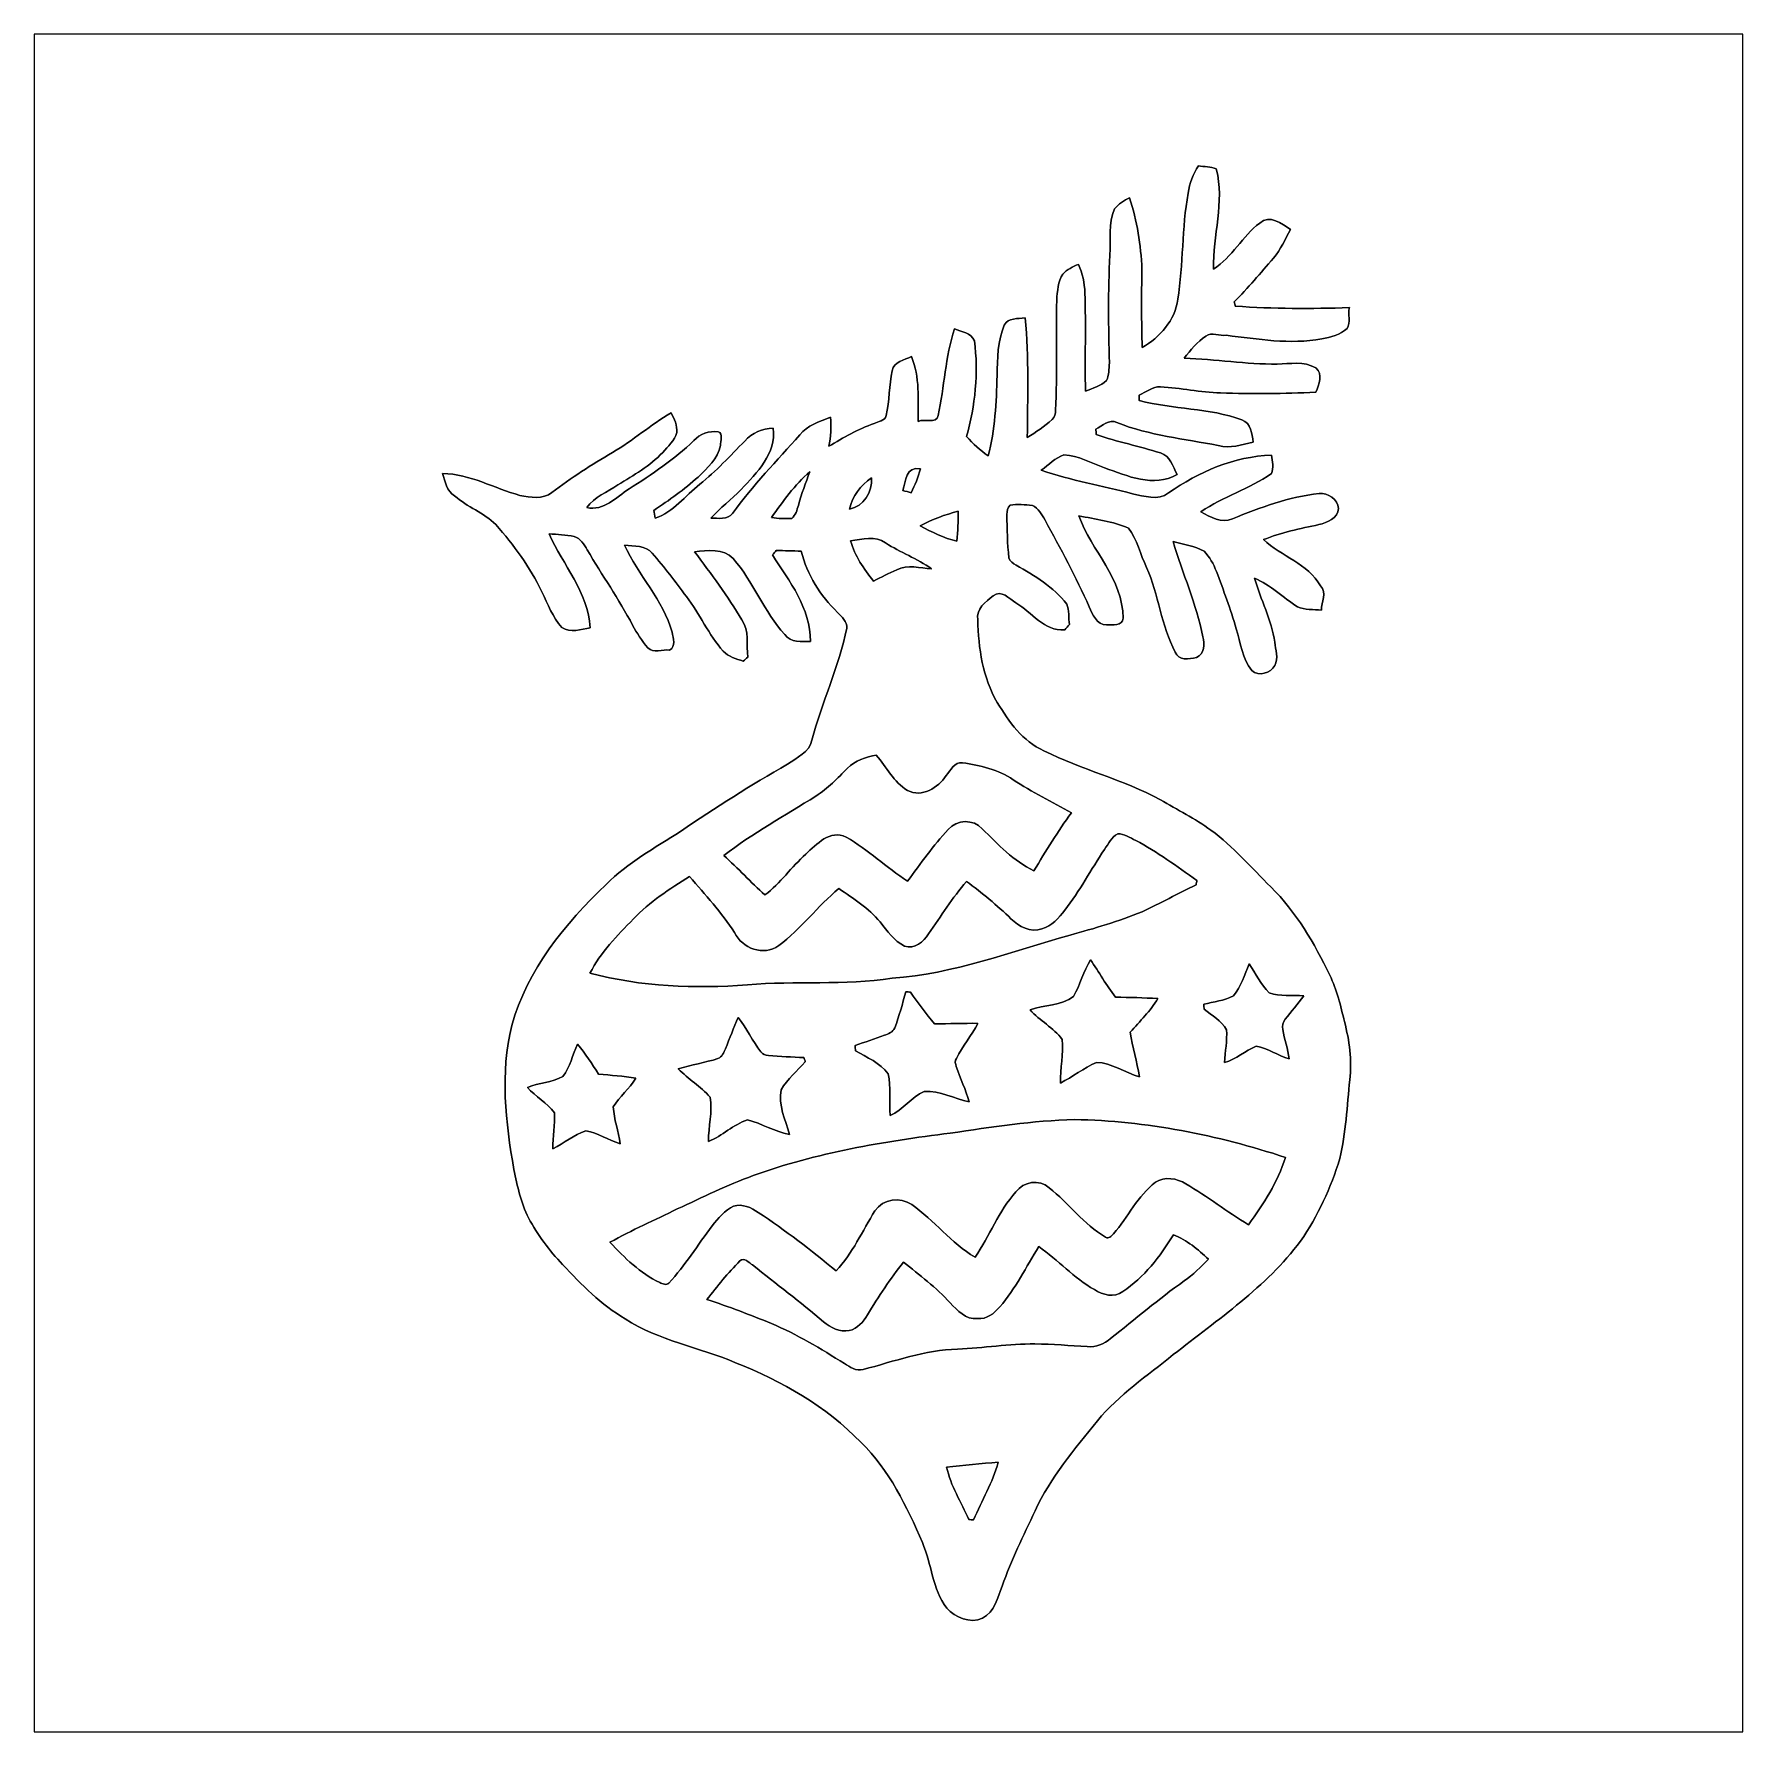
# Model space of a CAD drawing. Header units: centimetres. Extents: x -16.8 to 16.8, y -16.7 to 16.7.
import ezdxf

# ---------------------------------------------------------------- set-up
doc = ezdxf.new("R2010")
doc.units = ezdxf.units.CM
doc.header["$MEASUREMENT"] = 0
doc.layers.add('Layer 1', color=7, linetype='Continuous')

msp = doc.modelspace()

# ---------------------------------------------------------------- linework, layer by layer
at = {"layer": 'Layer 1', "color": 7}
for points, knots in [([(-16.77458, 16.66875), (-16.77458, 16.66875), (16.77458, 16.66875), (16.77458, 16.66875), (16.77458, 16.66875), (16.77458, 16.66875), (16.77458, -16.66875), (16.77458, -16.66875), (16.77458, -16.66875), (16.77458, -16.66875), (-16.77458, -16.66875), (-16.77458, -16.66875), (-16.77458, -16.66875), (-16.77458, -16.66875), (-16.77458, 16.66875), (-16.77458, 16.66875), (-16.77458, 16.66875), (-16.77458, 16.66875), (-16.77458, 16.66875), (-16.77458, 16.66875)], [0, 0, 0, 0, 0.16666667, 0.16666667, 0.16666667, 0.16666667, 0.33333333, 0.33333333, 0.33333333, 0.33333333, 0.5, 0.5, 0.5, 0.5, 0.66666667, 0.66666667, 0.66666667, 0.66666667, 1, 1, 1, 1]), ([(6.08401, 14.08395), (5.9817, 13.92061), (5.90444, 13.74034), (5.88574, 13.54667), (5.88574, 13.54667), (5.75416, 12.8584), (5.79437, 12.15214), (5.67972, 11.4621), (5.67972, 11.4621), (5.63421, 11.05359), (5.32236, 10.71457), (4.97946, 10.51348), (4.97946, 10.51348), (4.96993, 11.02642), (4.96182, 11.54007), (4.97734, 12.05265), (4.97734, 12.05265), (4.95547, 12.5282), (4.88421, 13.00304), (4.73393, 13.45565), (4.73393, 13.45565), (4.62104, 13.40485), (4.5152, 13.33676), (4.43689, 13.2394), (4.43689, 13.2394), (4.31377, 12.95188), (4.36633, 12.63227), (4.34516, 12.32923), (4.34516, 12.32923), (4.31094, 11.62403), (4.31871, 10.91777), (4.33776, 10.21221), (4.33776, 10.21221), (4.32647, 10.09721), (4.33105, 9.97197), (4.28025, 9.86614), (4.28025, 9.86614), (4.16278, 9.76418), (4.01002, 9.71303), (3.86715, 9.6587), (3.86715, 9.6587), (3.85198, 10.30182), (3.88056, 10.94564), (3.85586, 11.5884), (3.85586, 11.5884), (3.85057, 11.78172), (3.80612, 11.97257), (3.72745, 12.14861), (3.72745, 12.14861), (3.62056, 12.09746), (3.50167, 12.05336), (3.42477, 11.95846), (3.42477, 11.95846), (3.32458, 11.80853), (3.31929, 11.6205), (3.30235, 11.44693), (3.30235, 11.44693), (3.28436, 10.7255), (3.31435, 10.00337), (3.28154, 9.28194), (3.28154, 9.28194), (3.27942, 9.21667), (3.26319, 9.14717), (3.21169, 9.10202), (3.21169, 9.10202), (3.06564, 8.96373), (2.89489, 8.85472), (2.72591, 8.74712), (2.72591, 8.74712), (2.72697, 9.53135), (2.76472, 10.31769), (2.68146, 11.09909), (2.68146, 11.09909), (2.54071, 11.07581), (2.34844, 11.10686), (2.27401, 10.95516), (2.27401, 10.95516), (2.1403, 10.64472), (2.14136, 10.29758), (2.13219, 9.96597), (2.13219, 9.96597), (2.12231, 9.43645), (2.08915, 8.90199), (1.95827, 8.38694), (1.95827, 8.38694), (1.80093, 8.49559), (1.66158, 8.62753), (1.53176, 8.76723), (1.53176, 8.76723), (1.70321, 9.37754), (1.77024, 10.01889), (1.68698, 10.64895), (1.68698, 10.64895), (1.62631, 10.80382), (1.42628, 10.82604), (1.29505, 10.8839), (1.29505, 10.8839), (1.11689, 10.33039), (1.09538, 9.74478), (0.97543, 9.17963), (0.97543, 9.17963), (0.94086, 9.00606), (0.69497, 9.12319), (0.58561, 9.06533), (0.58561, 9.06533), (0.57573, 9.49007), (0.61983, 9.93599), (0.45191, 10.33745), (0.45191, 10.33745), (0.31221, 10.27077), (0.10936, 10.23761), (0.07056, 10.06016), (0.07056, 10.06016), (0.01023, 9.76947), (0.02117, 9.46785), (-0.04657, 9.17822), (-0.04657, 9.17822), (-0.0635, 9.07133), (-0.21237, 9.06674), (-0.27975, 9.02194), (-0.27975, 9.02194), (-0.59655, 8.91505), (-0.88653, 8.74783), (-1.17122, 8.57497), (-1.17122, 8.57497), (-1.12889, 8.76229), (-1.12607, 8.95456), (-1.13806, 9.14576), (-1.13806, 9.14576), (-1.35608, 9.06427), (-1.58997, 8.98384), (-1.74272, 8.79863), (-1.74272, 8.79863), (-2.19393, 8.29522), (-2.66488, 7.80627), (-3.06141, 7.25699), (-3.06141, 7.25699), (-3.15983, 7.12611), (-3.35139, 7.1695), (-3.48862, 7.16139), (-3.48862, 7.16139), (-3.31082, 7.37023), (-3.08081, 7.52651), (-2.89419, 7.72724), (-2.89419, 7.72724), (-2.58022, 8.05921), (-2.20239, 8.42927), (-2.26272, 8.93233), (-2.26272, 8.93233), (-2.47474, 8.92387), (-2.6797, 8.84202), (-2.82328, 8.67939), (-2.82328, 8.67939), (-3.10691, 8.38623), (-3.38596, 8.08743), (-3.70487, 7.83131), (-3.70487, 7.83131), (-3.99203, 7.60624), (-4.21816, 7.28063), (-4.57835, 7.16668), (-4.57835, 7.16668), (-4.58929, 7.21677), (-4.59987, 7.26687), (-4.6101, 7.31696), (-4.6101, 7.31696), (-4.3053, 7.51487), (-4.01038, 7.72971), (-3.73944, 7.97242), (-3.73944, 7.97242), (-3.55776, 8.14529), (-3.3468, 8.33296), (-3.30024, 8.5912), (-3.30024, 8.5912), (-3.30271, 8.68186), (-3.23815, 8.82297), (-3.34574, 8.86284), (-3.34574, 8.86284), (-3.5179, 8.88294), (-3.70381, 8.82227), (-3.81953, 8.68856), (-3.81953, 8.68856), (-4.20405, 8.31991), (-4.64891, 8.02569), (-5.09446, 7.73747), (-5.09446, 7.73747), (-5.34776, 7.57661), (-5.59012, 7.29791), (-5.92561, 7.37341), (-5.92561, 7.37341), (-5.76968, 7.57978), (-5.52238, 7.67962), (-5.31213, 7.81756), (-5.31213, 7.81756), (-5.00662, 8.01017), (-4.68171, 8.18727), (-4.43371, 8.45538), (-4.43371, 8.45538), (-4.32753, 8.57179), (-4.20053, 8.68609), (-4.15678, 8.84343), (-4.15678, 8.84343), (-4.1462, 8.98525), (-4.20652, 9.11296), (-4.26896, 9.23466), (-4.26896, 9.23466), (-4.6669, 8.99619), (-5.01897, 8.68997), (-5.41902, 8.45467), (-5.41902, 8.45467), (-5.83001, 8.21478), (-6.23076, 7.9562), (-6.60964, 7.66798), (-6.60964, 7.66798), (-6.78674, 7.52792), (-7.03192, 7.57202), (-7.23865, 7.61189), (-7.23865, 7.61189), (-7.74524, 7.75159), (-8.21337, 8.03169), (-8.75453, 8.04051), (-8.75453, 8.04051), (-8.70761, 7.88176), (-8.67375, 7.69691), (-8.51923, 7.60307), (-8.51923, 7.60307), (-8.27299, 7.38187), (-7.94456, 7.27181), (-7.70925, 7.03721), (-7.70925, 7.03721), (-7.35718, 6.63646), (-7.03721, 6.20183), (-6.80685, 5.71888), (-6.80685, 5.71888), (-6.68867, 5.47864), (-6.598, 5.21653), (-6.41103, 5.01862), (-6.41103, 5.01862), (-6.25299, 4.90044), (-6.03497, 4.98052), (-5.85823, 5.01227), (-5.85823, 5.01227), (-5.89703, 5.71112), (-6.39198, 6.24381), (-6.66468, 6.85412), (-6.66468, 6.85412), (-6.49923, 6.84953), (-6.33518, 6.83013), (-6.17114, 6.80508), (-6.17114, 6.80508), (-6.04555, 6.77051), (-5.98099, 6.64139), (-5.91397, 6.54085), (-5.91397, 6.54085), (-5.62293, 6.0452), (-5.2959, 5.57071), (-5.02356, 5.06413), (-5.02356, 5.06413), (-4.94065, 4.90643), (-4.84117, 4.75791), (-4.72758, 4.62033), (-4.72758, 4.62033), (-4.61504, 4.51132), (-4.43512, 4.58541), (-4.29824, 4.57518), (-4.29824, 4.57518), (-4.16595, 4.64397), (-4.22698, 4.8073), (-4.24744, 4.92478), (-4.24744, 4.92478), (-4.42454, 5.56189), (-4.91878, 6.04238), (-5.18266, 6.63646), (-5.18266, 6.63646), (-4.99639, 6.60788), (-4.77061, 6.6354), (-4.63797, 6.47594), (-4.63797, 6.47594), (-4.40055, 6.20501), (-4.18394, 5.91608), (-3.96875, 5.62681), (-3.96875, 5.62681), (-3.70628, 5.28285), (-3.53307, 4.8768), (-3.24309, 4.55224), (-3.24309, 4.55224), (-3.14043, 4.44147), (-2.98979, 4.40231), (-2.8508, 4.35681), (-2.8508, 4.35681), (-2.82222, 4.38326), (-2.79329, 4.40972), (-2.76401, 4.43548), (-2.76401, 4.43548), (-2.78941, 4.67854), (-2.7305, 4.95124), (-2.87937, 5.16467), (-2.87937, 5.16467), (-3.15278, 5.63527), (-3.48262, 6.07025), (-3.80718, 6.50558), (-3.80718, 6.50558), (-3.55847, 6.52992), (-3.23921, 6.58001), (-3.05082, 6.3694), (-3.05082, 6.3694), (-2.64795, 5.91785), (-2.44581, 5.32236), (-2.03659, 4.87751), (-2.03659, 4.87751), (-1.9177, 4.71523), (-1.70568, 4.7438), (-1.53282, 4.74557), (-1.53282, 4.74557), (-1.52859, 5.39186), (-1.94451, 5.92808), (-2.2793, 6.44243), (-2.2793, 6.44243), (-2.2539, 6.47277), (-2.2285, 6.5024), (-2.20274, 6.53203), (-2.20274, 6.53203), (-2.04047, 6.52604), (-1.87713, 6.52251), (-1.7145, 6.5151), (-1.7145, 6.5151), (-1.59879, 6.05649), (-1.34267, 5.63951), (-0.99977, 5.3146), (-0.99977, 5.3146), (-0.92004, 5.22887), (-0.80645, 5.13503), (-0.81809, 5.00592), (-0.81809, 5.00592), (-0.97896, 4.25203), (-1.30246, 3.54718), (-1.50566, 2.80494), (-1.50566, 2.80494), (-1.54905, 2.56258), (-1.80622, 2.46345), (-1.98155, 2.33398), (-1.98155, 2.33398), (-2.70193, 1.92581), (-3.39831, 1.47849), (-4.08376, 1.01459), (-4.08376, 1.01459), (-4.58646, 0.69039), (-5.11739, 0.39582), (-5.54673, -0.02752), (-5.54673, -0.02752), (-6.34859, -0.80045), (-7.09754, -1.70568), (-7.39563, -2.80035), (-7.39563, -2.80035), (-7.63164, -3.72851), (-7.51522, -4.69653), (-7.35542, -5.62716), (-7.35542, -5.62716), (-7.28733, -5.9503), (-7.2196, -6.2805), (-7.06896, -6.57719), (-7.06896, -6.57719), (-6.88587, -6.9088), (-6.66186, -7.21889), (-6.39798, -7.49124), (-6.39798, -7.49124), (-6.03003, -7.89093), (-5.63915, -8.27864), (-5.17172, -8.56121), (-5.17172, -8.56121), (-4.50885, -8.98525), (-3.71757, -9.11437), (-3.00284, -9.42128), (-3.00284, -9.42128), (-2.09303, -9.77759), (-1.22731, -10.2803), (-0.54081, -10.98268), (-0.54081, -10.98268), (0.01482, -11.52948), (0.36089, -12.24456), (0.66463, -12.95224), (0.66463, -12.95224), (0.8449, -13.37275), (0.86325, -13.8624), (1.14335, -14.23776), (1.14335, -14.23776), (1.31657, -14.41944), (1.59808, -14.55067), (1.84573, -14.43884), (1.84573, -14.43884), (2.0828, -14.31784), (2.14348, -14.03033), (2.23449, -13.80631), (2.23449, -13.80631), (2.40171, -13.29478), (2.65289, -12.81818), (2.87655, -12.33064), (2.87655, -12.33064), (3.17853, -11.67271), (3.65301, -11.11814), (4.10492, -10.5604), (4.10492, -10.5604), (4.52296, -10.04464), (5.08282, -9.67811), (5.59259, -9.26183), (5.59259, -9.26183), (6.46606, -8.57003), (7.41468, -7.93609), (8.08955, -7.03333), (8.08955, -7.03333), (8.42927, -6.53803), (8.68574, -5.98487), (8.86178, -5.41091), (8.86178, -5.41091), (8.9789, -4.90326), (9.00324, -4.38115), (9.05757, -3.86433), (9.05757, -3.86433), (9.10202, -3.48051), (9.04875, -3.09457), (8.95385, -2.72239), (8.95385, -2.72239), (8.87765, -2.41265), (8.80357, -2.09938), (8.66457, -1.81081), (8.66457, -1.81081), (8.3626, -1.18357), (8.00594, -0.56974), (7.50641, -0.07832), (7.50641, -0.07832), (7.12329, 0.30233), (6.76875, 0.7172), (6.32989, 1.03646), (6.32989, 1.03646), (6.01768, 1.26541), (5.67055, 1.43863), (5.33894, 1.63618), (5.33894, 1.63618), (4.60869, 2.02918), (3.79236, 2.22462), (3.05259, 2.59609), (3.05259, 2.59609), (2.63384, 2.78271), (2.36396, 3.16759), (2.13501, 3.54683), (2.13501, 3.54683), (1.84679, 4.03331), (1.76601, 4.61151), (1.75401, 5.16749), (1.75401, 5.16749), (1.71697, 5.38339), (1.90888, 5.52097), (2.05387, 5.6388), (2.05387, 5.6388), (2.20345, 5.76862), (2.37949, 5.58165), (2.50155, 5.50263), (2.50155, 5.50263), (2.81164, 5.31707), (3.05364, 4.93501), (3.45934, 4.97452), (3.45934, 4.97452), (3.49038, 5.00839), (3.52213, 5.0419), (3.55424, 5.07471), (3.55424, 5.07471), (3.52143, 5.20453), (3.562, 5.35622), (3.4985, 5.47688), (3.4985, 5.47688), (3.23956, 5.81343), (2.86738, 6.03426), (2.50578, 6.24417), (2.50578, 6.24417), (2.45039, 6.27909), (2.38196, 6.3119), (2.36396, 6.38104), (2.36396, 6.38104), (2.33221, 6.66538), (2.32763, 6.95149), (2.32445, 7.23688), (2.32445, 7.23688), (2.32198, 7.30321), (2.3435, 7.37023), (2.38689, 7.42103), (2.38689, 7.42103), (2.53189, 7.44643), (2.68041, 7.42703), (2.82646, 7.41327), (2.82646, 7.41327), (2.94781, 7.36141), (3.00849, 7.23371), (3.07411, 7.12717), (3.07411, 7.12717), (3.37714, 6.56625), (3.68441, 6.00675), (3.93947, 5.42184), (3.93947, 5.42184), (4.01002, 5.27685), (4.08693, 5.06801), (4.28061, 5.07012), (4.28061, 5.07012), (4.39208, 5.07083), (4.60234, 5.04296), (4.60516, 5.20312), (4.60516, 5.20312), (4.60551, 5.97182), (3.98533, 6.52392), (3.73556, 7.21148), (3.73556, 7.21148), (4.06224, 7.14234), (4.40549, 7.10106), (4.71241, 6.96877), (4.71241, 6.96877), (4.88738, 6.74229), (4.94136, 6.44772), (5.06765, 6.19478), (5.06765, 6.19478), (5.31036, 5.66032), (5.34917, 5.05248), (5.63139, 4.53602), (5.63139, 4.53602), (5.68995, 4.35575), (5.90374, 4.39526), (6.04626, 4.43089), (6.04626, 4.43089), (6.20571, 4.48733), (6.21489, 4.70041), (6.17432, 4.83588), (6.17432, 4.83588), (6.03885, 5.47688), (5.77956, 6.08048), (5.58694, 6.70384), (5.58694, 6.70384), (5.79155, 6.6481), (6.01169, 6.61952), (6.19831, 6.51334), (6.19831, 6.51334), (6.3052, 6.40256), (6.38351, 6.26286), (6.43819, 6.11858), (6.43819, 6.11858), (6.57648, 5.7464), (6.72042, 5.37528), (6.82554, 4.99145), (6.82554, 4.99145), (6.91762, 4.71452), (6.94443, 4.40549), (7.13528, 4.17195), (7.13528, 4.17195), (7.26722, 4.04777), (7.50464, 4.11903), (7.58261, 4.27284), (7.58261, 4.27284), (7.66516, 4.41254), (7.59672, 4.58258), (7.58437, 4.72934), (7.58437, 4.72934), (7.5184, 5.16819), (7.3085, 5.56366), (7.18608, 5.98558), (7.18608, 5.98558), (7.50006, 5.85117), (7.74947, 5.60917), (8.02957, 5.42078), (8.02957, 5.42078), (8.17774, 5.36081), (8.34425, 5.37245), (8.50159, 5.35799), (8.50159, 5.35799), (8.49524, 5.51533), (8.61448, 5.70195), (8.48078, 5.83636), (8.48078, 5.83636), (8.23172, 6.27027), (7.71596, 6.41844), (7.36, 6.74229), (7.36, 6.74229), (7.71066, 6.88375), (8.08249, 6.95854), (8.45114, 7.03721), (8.45114, 7.03721), (8.61166, 7.07919), (8.82721, 7.15962), (8.83602, 7.35542), (8.83602, 7.35542), (8.82086, 7.5371), (8.63036, 7.66057), (8.45714, 7.64928), (8.45714, 7.64928), (7.86306, 7.58649), (7.30321, 7.36988), (6.75181, 7.15257), (6.75181, 7.15257), (6.53732, 7.06085), (6.31649, 7.18326), (6.13551, 7.29156), (6.13551, 7.29156), (6.57049, 7.5886), (7.08731, 7.73712), (7.51805, 8.03945), (7.51805, 8.03945), (7.56779, 8.15481), (7.54345, 8.28146), (7.51911, 8.39929), (7.51911, 8.39929), (6.78356, 8.37882), (6.09247, 8.07297), (5.49698, 7.65951), (5.49698, 7.65951), (5.28849, 7.50252), (5.02109, 7.59601), (4.79107, 7.64505), (4.79107, 7.64505), (4.19453, 7.80097), (3.58352, 7.90363), (3.00073, 8.10719), (3.00073, 8.10719), (3.14537, 8.20914), (3.27131, 8.35307), (3.44558, 8.40493), (3.44558, 8.40493), (3.73027, 8.40176), (3.97651, 8.24018), (4.24074, 8.15305), (4.24074, 8.15305), (4.68877, 7.99289), (5.20559, 7.76111), (5.66561, 8.02005), (5.66561, 8.02005), (5.58412, 8.17562), (5.53156, 8.39223), (5.34388, 8.44479), (5.34388, 8.44479), (4.92584, 8.5792), (4.49298, 8.65928), (4.07987, 8.80886), (4.07987, 8.80886), (4.07741, 8.83532), (4.07247, 8.88859), (4.07, 8.91505), (4.07, 8.91505), (4.20053, 8.97608), (4.33352, 9.11684), (4.48627, 9.04028), (4.48627, 9.04028), (5.12374, 8.78981), (5.80707, 8.71961), (6.47488, 8.59155), (6.47488, 8.59155), (6.70807, 8.52593), (6.93737, 8.6039), (7.1628, 8.65964), (7.1628, 8.65964), (7.13422, 8.81415), (7.12117, 9.03605), (6.93843, 9.09214), (6.93843, 9.09214), (6.2932, 9.33767), (5.58588, 9.29393), (4.92407, 9.47702), (4.92407, 9.47702), (4.92301, 9.50348), (4.92125, 9.5564), (4.92019, 9.58286), (4.92019, 9.58286), (5.05813, 9.63683), (5.18619, 9.74831), (5.34176, 9.74478), (5.34176, 9.74478), (5.73617, 9.72079), (6.12387, 9.63366), (6.52004, 9.62307), (6.52004, 9.62307), (7.14269, 9.60085), (7.76676, 9.60614), (8.38941, 9.6393), (8.38941, 9.6393), (8.45644, 9.78711), (8.53475, 9.98926), (8.38906, 10.11802), (8.38906, 10.11802), (8.15799, 10.2489), (7.88388, 10.19598), (7.63235, 10.19175), (7.63235, 10.19175), (7.02204, 10.18505), (6.41703, 10.28347), (5.80813, 10.30605), (5.80813, 10.30605), (5.92772, 10.46833), (6.06496, 10.62038), (6.22794, 10.74032), (6.22794, 10.74032), (6.34471, 10.82075), (6.50346, 10.73961), (6.63328, 10.75514), (6.63328, 10.75514), (7.25311, 10.68211), (7.88317, 10.57028), (8.50547, 10.68599), (8.50547, 10.68599), (8.68221, 10.71704), (8.86954, 10.76678), (9.00677, 10.88884), (9.00677, 10.88884), (9.07732, 11.00949), (9.01629, 11.1693), (9.0484, 11.29947), (9.0484, 11.29947), (8.30157, 11.27231), (7.55509, 11.27478), (6.81002, 11.32734), (6.81002, 11.32734), (6.80402, 11.34816), (6.79203, 11.38978), (6.78568, 11.41095), (6.78568, 11.41095), (7.05908, 11.68259), (7.30744, 11.97786), (7.55721, 12.27102), (7.55721, 12.27102), (7.70184, 12.43683), (7.78827, 12.64144), (7.8927, 12.833), (7.8927, 12.833), (7.72266, 12.95294), (7.48841, 13.13004), (7.28839, 12.96), (7.28839, 12.96), (6.94725, 12.70035), (6.74758, 12.29078), (6.38034, 12.05653), (6.38034, 12.05653), (6.36799, 12.71199), (6.604, 13.3731), (6.43643, 14.02115), (6.43643, 14.02115), (6.32672, 14.06913), (6.19795, 14.06243), (6.08401, 14.08395)], [0, 0, 0, 0, 0.00537634, 0.00537634, 0.00537634, 0.00537634, 0.01075269, 0.01075269, 0.01075269, 0.01075269, 0.01612903, 0.01612903, 0.01612903, 0.01612903, 0.02150538, 0.02150538, 0.02150538, 0.02150538, 0.02688172, 0.02688172, 0.02688172, 0.02688172, 0.03225806, 0.03225806, 0.03225806, 0.03225806, 0.03763441, 0.03763441, 0.03763441, 0.03763441, 0.04301075, 0.04301075, 0.04301075, 0.04301075, 0.0483871, 0.0483871, 0.0483871, 0.0483871, 0.05376344, 0.05376344, 0.05376344, 0.05376344, 0.05913978, 0.05913978, 0.05913978, 0.05913978, 0.06451613, 0.06451613, 0.06451613, 0.06451613, 0.06989247, 0.06989247, 0.06989247, 0.06989247, 0.07526882, 0.07526882, 0.07526882, 0.07526882, 0.08064516, 0.08064516, 0.08064516, 0.08064516, 0.08602151, 0.08602151, 0.08602151, 0.08602151, 0.09139785, 0.09139785, 0.09139785, 0.09139785, 0.09677419, 0.09677419, 0.09677419, 0.09677419, 0.10215054, 0.10215054, 0.10215054, 0.10215054, 0.10752688, 0.10752688, 0.10752688, 0.10752688, 0.11290323, 0.11290323, 0.11290323, 0.11290323, 0.11827957, 0.11827957, 0.11827957, 0.11827957, 0.12365591, 0.12365591, 0.12365591, 0.12365591, 0.12903226, 0.12903226, 0.12903226, 0.12903226, 0.1344086, 0.1344086, 0.1344086, 0.1344086, 0.13978495, 0.13978495, 0.13978495, 0.13978495, 0.14516129, 0.14516129, 0.14516129, 0.14516129, 0.15053763, 0.15053763, 0.15053763, 0.15053763, 0.15591398, 0.15591398, 0.15591398, 0.15591398, 0.16129032, 0.16129032, 0.16129032, 0.16129032, 0.16666667, 0.16666667, 0.16666667, 0.16666667, 0.17204301, 0.17204301, 0.17204301, 0.17204301, 0.17741935, 0.17741935, 0.17741935, 0.17741935, 0.1827957, 0.1827957, 0.1827957, 0.1827957, 0.18817204, 0.18817204, 0.18817204, 0.18817204, 0.19354839, 0.19354839, 0.19354839, 0.19354839, 0.19892473, 0.19892473, 0.19892473, 0.19892473, 0.20430108, 0.20430108, 0.20430108, 0.20430108, 0.20967742, 0.20967742, 0.20967742, 0.20967742, 0.21505376, 0.21505376, 0.21505376, 0.21505376, 0.22043011, 0.22043011, 0.22043011, 0.22043011, 0.22580645, 0.22580645, 0.22580645, 0.22580645, 0.2311828, 0.2311828, 0.2311828, 0.2311828, 0.23655914, 0.23655914, 0.23655914, 0.23655914, 0.24193548, 0.24193548, 0.24193548, 0.24193548, 0.24731183, 0.24731183, 0.24731183, 0.24731183, 0.25268817, 0.25268817, 0.25268817, 0.25268817, 0.25806452, 0.25806452, 0.25806452, 0.25806452, 0.26344086, 0.26344086, 0.26344086, 0.26344086, 0.2688172, 0.2688172, 0.2688172, 0.2688172, 0.27419355, 0.27419355, 0.27419355, 0.27419355, 0.27956989, 0.27956989, 0.27956989, 0.27956989, 0.28494624, 0.28494624, 0.28494624, 0.28494624, 0.29032258, 0.29032258, 0.29032258, 0.29032258, 0.29569892, 0.29569892, 0.29569892, 0.29569892, 0.30107527, 0.30107527, 0.30107527, 0.30107527, 0.30645161, 0.30645161, 0.30645161, 0.30645161, 0.31182796, 0.31182796, 0.31182796, 0.31182796, 0.3172043, 0.3172043, 0.3172043, 0.3172043, 0.32258065, 0.32258065, 0.32258065, 0.32258065, 0.32795699, 0.32795699, 0.32795699, 0.32795699, 0.33333333, 0.33333333, 0.33333333, 0.33333333, 0.33870968, 0.33870968, 0.33870968, 0.33870968, 0.34408602, 0.34408602, 0.34408602, 0.34408602, 0.34946237, 0.34946237, 0.34946237, 0.34946237, 0.35483871, 0.35483871, 0.35483871, 0.35483871, 0.36021505, 0.36021505, 0.36021505, 0.36021505, 0.3655914, 0.3655914, 0.3655914, 0.3655914, 0.37096774, 0.37096774, 0.37096774, 0.37096774, 0.37634409, 0.37634409, 0.37634409, 0.37634409, 0.38172043, 0.38172043, 0.38172043, 0.38172043, 0.38709677, 0.38709677, 0.38709677, 0.38709677, 0.39247312, 0.39247312, 0.39247312, 0.39247312, 0.39784946, 0.39784946, 0.39784946, 0.39784946, 0.40322581, 0.40322581, 0.40322581, 0.40322581, 0.40860215, 0.40860215, 0.40860215, 0.40860215, 0.41397849, 0.41397849, 0.41397849, 0.41397849, 0.41935484, 0.41935484, 0.41935484, 0.41935484, 0.42473118, 0.42473118, 0.42473118, 0.42473118, 0.43010753, 0.43010753, 0.43010753, 0.43010753, 0.43548387, 0.43548387, 0.43548387, 0.43548387, 0.44086022, 0.44086022, 0.44086022, 0.44086022, 0.44623656, 0.44623656, 0.44623656, 0.44623656, 0.4516129, 0.4516129, 0.4516129, 0.4516129, 0.45698925, 0.45698925, 0.45698925, 0.45698925, 0.46236559, 0.46236559, 0.46236559, 0.46236559, 0.46774194, 0.46774194, 0.46774194, 0.46774194, 0.47311828, 0.47311828, 0.47311828, 0.47311828, 0.47849462, 0.47849462, 0.47849462, 0.47849462, 0.48387097, 0.48387097, 0.48387097, 0.48387097, 0.48924731, 0.48924731, 0.48924731, 0.48924731, 0.49462366, 0.49462366, 0.49462366, 0.49462366, 0.5, 0.5, 0.5, 0.5, 0.50537634, 0.50537634, 0.50537634, 0.50537634, 0.51075269, 0.51075269, 0.51075269, 0.51075269, 0.51612903, 0.51612903, 0.51612903, 0.51612903, 0.52150538, 0.52150538, 0.52150538, 0.52150538, 0.52688172, 0.52688172, 0.52688172, 0.52688172, 0.53225806, 0.53225806, 0.53225806, 0.53225806, 0.53763441, 0.53763441, 0.53763441, 0.53763441, 0.54301075, 0.54301075, 0.54301075, 0.54301075, 0.5483871, 0.5483871, 0.5483871, 0.5483871, 0.55376344, 0.55376344, 0.55376344, 0.55376344, 0.55913978, 0.55913978, 0.55913978, 0.55913978, 0.56451613, 0.56451613, 0.56451613, 0.56451613, 0.56989247, 0.56989247, 0.56989247, 0.56989247, 0.57526882, 0.57526882, 0.57526882, 0.57526882, 0.58064516, 0.58064516, 0.58064516, 0.58064516, 0.58602151, 0.58602151, 0.58602151, 0.58602151, 0.59139785, 0.59139785, 0.59139785, 0.59139785, 0.59677419, 0.59677419, 0.59677419, 0.59677419, 0.60215054, 0.60215054, 0.60215054, 0.60215054, 0.60752688, 0.60752688, 0.60752688, 0.60752688, 0.61290323, 0.61290323, 0.61290323, 0.61290323, 0.61827957, 0.61827957, 0.61827957, 0.61827957, 0.62365591, 0.62365591, 0.62365591, 0.62365591, 0.62903226, 0.62903226, 0.62903226, 0.62903226, 0.6344086, 0.6344086, 0.6344086, 0.6344086, 0.63978495, 0.63978495, 0.63978495, 0.63978495, 0.64516129, 0.64516129, 0.64516129, 0.64516129, 0.65053763, 0.65053763, 0.65053763, 0.65053763, 0.65591398, 0.65591398, 0.65591398, 0.65591398, 0.66129032, 0.66129032, 0.66129032, 0.66129032, 0.66666667, 0.66666667, 0.66666667, 0.66666667, 0.67204301, 0.67204301, 0.67204301, 0.67204301, 0.67741935, 0.67741935, 0.67741935, 0.67741935, 0.6827957, 0.6827957, 0.6827957, 0.6827957, 0.68817204, 0.68817204, 0.68817204, 0.68817204, 0.69354839, 0.69354839, 0.69354839, 0.69354839, 0.69892473, 0.69892473, 0.69892473, 0.69892473, 0.70430108, 0.70430108, 0.70430108, 0.70430108, 0.70967742, 0.70967742, 0.70967742, 0.70967742, 0.71505376, 0.71505376, 0.71505376, 0.71505376, 0.72043011, 0.72043011, 0.72043011, 0.72043011, 0.72580645, 0.72580645, 0.72580645, 0.72580645, 0.7311828, 0.7311828, 0.7311828, 0.7311828, 0.73655914, 0.73655914, 0.73655914, 0.73655914, 0.74193548, 0.74193548, 0.74193548, 0.74193548, 0.74731183, 0.74731183, 0.74731183, 0.74731183, 0.75268817, 0.75268817, 0.75268817, 0.75268817, 0.75806452, 0.75806452, 0.75806452, 0.75806452, 0.76344086, 0.76344086, 0.76344086, 0.76344086, 0.7688172, 0.7688172, 0.7688172, 0.7688172, 0.77419355, 0.77419355, 0.77419355, 0.77419355, 0.77956989, 0.77956989, 0.77956989, 0.77956989, 0.78494624, 0.78494624, 0.78494624, 0.78494624, 0.79032258, 0.79032258, 0.79032258, 0.79032258, 0.79569892, 0.79569892, 0.79569892, 0.79569892, 0.80107527, 0.80107527, 0.80107527, 0.80107527, 0.80645161, 0.80645161, 0.80645161, 0.80645161, 0.81182796, 0.81182796, 0.81182796, 0.81182796, 0.8172043, 0.8172043, 0.8172043, 0.8172043, 0.82258065, 0.82258065, 0.82258065, 0.82258065, 0.82795699, 0.82795699, 0.82795699, 0.82795699, 0.83333333, 0.83333333, 0.83333333, 0.83333333, 0.83870968, 0.83870968, 0.83870968, 0.83870968, 0.84408602, 0.84408602, 0.84408602, 0.84408602, 0.84946237, 0.84946237, 0.84946237, 0.84946237, 0.85483871, 0.85483871, 0.85483871, 0.85483871, 0.86021505, 0.86021505, 0.86021505, 0.86021505, 0.8655914, 0.8655914, 0.8655914, 0.8655914, 0.87096774, 0.87096774, 0.87096774, 0.87096774, 0.87634409, 0.87634409, 0.87634409, 0.87634409, 0.88172043, 0.88172043, 0.88172043, 0.88172043, 0.88709677, 0.88709677, 0.88709677, 0.88709677, 0.89247312, 0.89247312, 0.89247312, 0.89247312, 0.89784946, 0.89784946, 0.89784946, 0.89784946, 0.90322581, 0.90322581, 0.90322581, 0.90322581, 0.90860215, 0.90860215, 0.90860215, 0.90860215, 0.91397849, 0.91397849, 0.91397849, 0.91397849, 0.91935484, 0.91935484, 0.91935484, 0.91935484, 0.92473118, 0.92473118, 0.92473118, 0.92473118, 0.93010753, 0.93010753, 0.93010753, 0.93010753, 0.93548387, 0.93548387, 0.93548387, 0.93548387, 0.94086022, 0.94086022, 0.94086022, 0.94086022, 0.94623656, 0.94623656, 0.94623656, 0.94623656, 0.9516129, 0.9516129, 0.9516129, 0.9516129, 0.95698925, 0.95698925, 0.95698925, 0.95698925, 0.96236559, 0.96236559, 0.96236559, 0.96236559, 0.96774194, 0.96774194, 0.96774194, 0.96774194, 0.97311828, 0.97311828, 0.97311828, 0.97311828, 0.97849462, 0.97849462, 0.97849462, 0.97849462, 0.98387097, 0.98387097, 0.98387097, 0.98387097, 0.98924731, 0.98924731, 0.98924731, 0.98924731, 1, 1, 1, 1]), ([(-2.29764, 7.17585), (-2.07398, 7.49617), (-1.84009, 7.81756), (-1.54552, 8.0772), (-1.54552, 8.0772), (-1.62454, 7.85777), (-1.71027, 7.64011), (-1.76883, 7.41362), (-1.76883, 7.41362), (-1.79917, 7.32472), (-1.82069, 7.22207), (-1.89759, 7.16068), (-1.89759, 7.16068), (-2.03129, 7.14904), (-2.165, 7.15716), (-2.29764, 7.17585)], [0, 0, 0, 0, 0.2, 0.2, 0.2, 0.2, 0.4, 0.4, 0.4, 0.4, 0.6, 0.6, 0.6, 0.6, 1, 1, 1, 1]), ([(0.28257, 7.7089), (0.33937, 7.88741), (0.34361, 8.19291), (0.62512, 8.13188), (0.62512, 8.13188), (0.58526, 7.96819), (0.51576, 7.81438), (0.44485, 7.66269), (0.44485, 7.66269), (0.39052, 7.67821), (0.33655, 7.69373), (0.28257, 7.7089)], [0, 0, 0, 0, 0.25, 0.25, 0.25, 0.25, 0.5, 0.5, 0.5, 0.5, 1, 1, 1, 1]), ([(-0.768, 7.34377), (-0.71508, 7.59425), (-0.54116, 7.80909), (-0.3369, 7.95726), (-0.3369, 7.95726), (-0.3108, 7.67891), (-0.48754, 7.39599), (-0.768, 7.34377)], [0, 0, 0, 0, 0.33333333, 0.33333333, 0.33333333, 0.33333333, 1, 1, 1, 1]), ([(0.6223, 7.0164), (0.86078, 7.13634), (1.10949, 7.23759), (1.36948, 7.29968), (1.36948, 7.29968), (1.37619, 7.10424), (1.35537, 6.90915), (1.34373, 6.71407), (1.34373, 6.71407), (1.08761, 6.77228), (0.84984, 6.88834), (0.6223, 7.0164)], [0, 0, 0, 0, 0.25, 0.25, 0.25, 0.25, 0.5, 0.5, 0.5, 0.5, 1, 1, 1, 1]), ([(-0.74366, 6.72077), (-0.51894, 6.74158), (-0.25823, 6.83225), (-0.05786, 6.67844), (-0.05786, 6.67844), (0.23248, 6.4897), (0.56339, 6.37222), (0.84561, 6.17149), (0.84561, 6.17149), (0.61877, 6.17961), (0.375, 6.26216), (0.16192, 6.15033), (0.16192, 6.15033), (0.006, 6.08365), (-0.14323, 6.00357), (-0.29492, 5.92843), (-0.29492, 5.92843), (-0.4826, 6.16761), (-0.66675, 6.42197), (-0.74366, 6.72077)], [0, 0, 0, 0, 0.16666667, 0.16666667, 0.16666667, 0.16666667, 0.33333333, 0.33333333, 0.33333333, 0.33333333, 0.5, 0.5, 0.5, 0.5, 0.66666667, 0.66666667, 0.66666667, 0.66666667, 1, 1, 1, 1]), ([(-0.8061, 2.2539), (-0.6544, 2.4063), (-0.44626, 2.47403), (-0.23918, 2.50931), (-0.23918, 2.50931), (-0.03881, 2.27859), (0.10125, 1.97908), (0.37253, 1.81963), (0.37253, 1.81963), (0.65476, 1.66582), (0.97825, 1.87008), (1.13347, 2.10996), (1.13347, 2.10996), (1.22132, 2.20804), (1.29152, 2.3809), (1.45097, 2.36008), (1.45097, 2.36008), (1.79952, 2.31034), (2.15477, 2.2285), (2.45004, 2.02671), (2.45004, 2.02671), (2.81552, 1.78259), (3.21204, 1.5935), (3.59445, 1.37901), (3.59445, 1.37901), (3.32211, 1.01706), (3.09033, 0.62689), (2.85468, 0.24059), (2.85468, 0.24059), (2.45216, 0.43074), (2.15018, 0.75741), (1.84115, 1.06609), (1.84115, 1.06609), (1.66829, 1.25589), (1.33667, 1.2513), (1.17299, 1.04987), (1.17299, 1.04987), (0.87595, 0.73872), (0.63324, 0.381), (0.37465, 0.03845), (0.37465, 0.03845), (-0.04269, 0.30268), (-0.39899, 0.65476), (-0.82832, 0.89888), (-0.82832, 0.89888), (-1.15253, 1.05516), (-1.41182, 0.762), (-1.62278, 0.5648), (-1.62278, 0.5648), (-1.90818, 0.31644), (-2.12231, -0.00741), (-2.42535, -0.2353), (-2.42535, -0.2353), (-2.70686, 0.00917), (-2.95099, 0.29528), (-3.23603, 0.53799), (-3.23603, 0.53799), (-2.66629, 0.97825), (-2.032, 1.32221), (-1.42593, 1.70815), (-1.42593, 1.70815), (-1.18816, 1.85173), (-1.00224, 2.06058), (-0.8061, 2.2539)], [0, 0, 0, 0, 0.05882353, 0.05882353, 0.05882353, 0.05882353, 0.11764706, 0.11764706, 0.11764706, 0.11764706, 0.17647059, 0.17647059, 0.17647059, 0.17647059, 0.23529412, 0.23529412, 0.23529412, 0.23529412, 0.29411765, 0.29411765, 0.29411765, 0.29411765, 0.35294118, 0.35294118, 0.35294118, 0.35294118, 0.41176471, 0.41176471, 0.41176471, 0.41176471, 0.47058824, 0.47058824, 0.47058824, 0.47058824, 0.52941176, 0.52941176, 0.52941176, 0.52941176, 0.58823529, 0.58823529, 0.58823529, 0.58823529, 0.64705882, 0.64705882, 0.64705882, 0.64705882, 0.70588235, 0.70588235, 0.70588235, 0.70588235, 0.76470588, 0.76470588, 0.76470588, 0.76470588, 0.82352941, 0.82352941, 0.82352941, 0.82352941, 0.88235294, 0.88235294, 0.88235294, 0.88235294, 1, 1, 1, 1]), ([(4.24074, 0.65969), (4.31906, 0.76623), (4.37797, 0.90452), (4.5025, 0.96661), (4.5025, 0.96661), (4.63127, 0.96838), (4.7431, 0.89112), (4.85422, 0.83573), (4.85422, 0.83573), (5.27756, 0.61136), (5.66314, 0.32561), (6.05402, 0.05045), (6.05402, 0.05045), (6.05049, 0.02893), (6.04344, -0.01411), (6.03991, -0.03563), (6.03991, -0.03563), (5.68113, -0.20285), (5.33753, -0.40076), (4.97805, -0.56621), (4.97805, -0.56621), (4.51944, -0.75389), (4.04283, -0.89218), (3.56553, -1.02306), (3.56553, -1.02306), (2.41406, -1.35255), (1.276, -1.78329), (0.07197, -1.87113), (0.07197, -1.87113), (-0.86819, -2.01718), (-1.8228, -1.91558), (-2.76789, -1.99884), (-2.76789, -1.99884), (-3.80365, -2.08139), (-4.85281, -2.03341), (-5.8614, -1.77271), (-5.8614, -1.77271), (-5.65432, -1.36172), (-5.32448, -1.03434), (-5.00944, -0.70556), (-5.00944, -0.70556), (-4.68806, -0.37112), (-4.2986, -0.11395), (-3.90525, 0.12735), (-3.90525, 0.12735), (-3.59974, -0.23142), (-3.27801, -0.5775), (-3.02119, -0.97473), (-3.02119, -0.97473), (-2.86667, -1.29046), (-2.45886, -1.4411), (-2.15512, -1.22837), (-2.15512, -1.22837), (-1.7205, -0.89958), (-1.391, -0.45685), (-0.97473, -0.10795), (-0.97473, -0.10795), (-0.69144, -0.30833), (-0.38629, -0.49107), (-0.16616, -0.76518), (-0.16616, -0.76518), (-0.02681, -0.94121), (0.11112, -1.13206), (0.31362, -1.24213), (0.31362, -1.24213), (0.50694, -1.30104), (0.69074, -1.15641), (0.78705, -1.00118), (0.78705, -1.00118), (1.03046, -0.65299), (1.25554, -0.29175), (1.53176, 0.03246), (1.53176, 0.03246), (1.83762, -0.19368), (2.12972, -0.43815), (2.40489, -0.70062), (2.40489, -0.70062), (2.5594, -0.85549), (2.79294, -0.98284), (3.01378, -0.90029), (3.01378, -0.90029), (3.20992, -0.85019), (3.33834, -0.68227), (3.46287, -0.53516), (3.46287, -0.53516), (3.75285, -0.15734), (3.97616, 0.26494), (4.24074, 0.65969)], [0, 0, 0, 0, 0.04347826, 0.04347826, 0.04347826, 0.04347826, 0.08695652, 0.08695652, 0.08695652, 0.08695652, 0.13043478, 0.13043478, 0.13043478, 0.13043478, 0.17391304, 0.17391304, 0.17391304, 0.17391304, 0.2173913, 0.2173913, 0.2173913, 0.2173913, 0.26086957, 0.26086957, 0.26086957, 0.26086957, 0.30434783, 0.30434783, 0.30434783, 0.30434783, 0.34782609, 0.34782609, 0.34782609, 0.34782609, 0.39130435, 0.39130435, 0.39130435, 0.39130435, 0.43478261, 0.43478261, 0.43478261, 0.43478261, 0.47826087, 0.47826087, 0.47826087, 0.47826087, 0.52173913, 0.52173913, 0.52173913, 0.52173913, 0.56521739, 0.56521739, 0.56521739, 0.56521739, 0.60869565, 0.60869565, 0.60869565, 0.60869565, 0.65217391, 0.65217391, 0.65217391, 0.65217391, 0.69565217, 0.69565217, 0.69565217, 0.69565217, 0.73913043, 0.73913043, 0.73913043, 0.73913043, 0.7826087, 0.7826087, 0.7826087, 0.7826087, 0.82608696, 0.82608696, 0.82608696, 0.82608696, 0.86956522, 0.86956522, 0.86956522, 0.86956522, 0.91304348, 0.91304348, 0.91304348, 0.91304348, 1, 1, 1, 1]), ([(3.63537, -2.22814), (3.76626, -1.99778), (3.82164, -1.73108), (3.9684, -1.50918), (3.9684, -1.50918), (4.12926, -1.75436), (4.28096, -2.00589), (4.45805, -2.24014), (4.45805, -2.24014), (4.73463, -2.24896), (5.01156, -2.25249), (5.28779, -2.26907), (5.28779, -2.26907), (5.14209, -2.5146), (4.9343, -2.71463), (4.74592, -2.927), (4.74592, -2.927), (4.79319, -3.22298), (4.87609, -3.51155), (4.92831, -3.80718), (4.92831, -3.80718), (4.64185, -3.72216), (4.38467, -3.53131), (4.08164, -3.52178), (4.08164, -3.52178), (3.83399, -3.63502), (3.61879, -3.80824), (3.37432, -3.92783), (3.37432, -3.92783), (3.37573, -3.64137), (3.435, -3.35633), (3.41277, -3.07058), (3.41277, -3.07058), (3.23956, -2.84057), (2.97004, -2.70545), (2.77989, -2.48991), (2.77989, -2.48991), (3.06388, -2.39748), (3.3842, -2.40489), (3.63537, -2.22814)], [0, 0, 0, 0, 0.09090909, 0.09090909, 0.09090909, 0.09090909, 0.18181818, 0.18181818, 0.18181818, 0.18181818, 0.27272727, 0.27272727, 0.27272727, 0.27272727, 0.36363636, 0.36363636, 0.36363636, 0.36363636, 0.45454545, 0.45454545, 0.45454545, 0.45454545, 0.54545455, 0.54545455, 0.54545455, 0.54545455, 0.63636364, 0.63636364, 0.63636364, 0.63636364, 0.72727273, 0.72727273, 0.72727273, 0.72727273, 0.81818182, 0.81818182, 0.81818182, 0.81818182, 1, 1, 1, 1]), ([(7.08166, -1.58997), (7.21501, -1.77482), (7.30391, -1.9999), (7.47501, -2.15441), (7.47501, -2.15441), (7.68844, -2.24049), (7.93009, -2.1904), (8.15446, -2.21862), (8.15446, -2.21862), (8.0391, -2.37561), (7.91034, -2.52201), (7.7911, -2.67653), (7.7911, -2.67653), (7.747, -2.73226), (7.72372, -2.80564), (7.7403, -2.8762), (7.7403, -2.8762), (7.77487, -3.07058), (7.84296, -3.25826), (7.86518, -3.45511), (7.86518, -3.45511), (7.64399, -3.38843), (7.44749, -3.2452), (7.2196, -3.20499), (7.2196, -3.20499), (7.00264, -3.29106), (6.82766, -3.46639), (6.5973, -3.5246), (6.5973, -3.5246), (6.60753, -3.31047), (6.65268, -3.09598), (6.63893, -2.88149), (6.63893, -2.88149), (6.5338, -2.70722), (6.35388, -2.59927), (6.19831, -2.47685), (6.19831, -2.47685), (6.19654, -2.45322), (6.19301, -2.40594), (6.19125, -2.38231), (6.19125, -2.38231), (6.38492, -2.32869), (6.59377, -2.31528), (6.77227, -2.21721), (6.77227, -2.21721), (6.92362, -2.03447), (6.98712, -1.80305), (7.08166, -1.58997)], [0, 0, 0, 0, 0.07692308, 0.07692308, 0.07692308, 0.07692308, 0.15384615, 0.15384615, 0.15384615, 0.15384615, 0.23076923, 0.23076923, 0.23076923, 0.23076923, 0.30769231, 0.30769231, 0.30769231, 0.30769231, 0.38461538, 0.38461538, 0.38461538, 0.38461538, 0.46153846, 0.46153846, 0.46153846, 0.46153846, 0.53846154, 0.53846154, 0.53846154, 0.53846154, 0.61538462, 0.61538462, 0.61538462, 0.61538462, 0.69230769, 0.69230769, 0.69230769, 0.69230769, 0.76923077, 0.76923077, 0.76923077, 0.76923077, 0.84615385, 0.84615385, 0.84615385, 0.84615385, 1, 1, 1, 1]), ([(0.34114, -2.13501), (0.36301, -2.13713), (0.40711, -2.14136), (0.42933, -2.14348), (0.42933, -2.14348), (0.5775, -2.35903), (0.73872, -2.56469), (0.90311, -2.7686), (0.90311, -2.7686), (1.18745, -2.76331), (1.47144, -2.75414), (1.75613, -2.7559), (1.75613, -2.7559), (1.63442, -2.99649), (1.44815, -3.19828), (1.33491, -3.44346), (1.33491, -3.44346), (1.29046, -3.49215), (1.31833, -3.55177), (1.33103, -3.60398), (1.33103, -3.60398), (1.40688, -3.83857), (1.51906, -4.06012), (1.58468, -4.29824), (1.58468, -4.29824), (1.2894, -4.23369), (1.00824, -4.07882), (0.70132, -4.09293), (0.70132, -4.09293), (0.44944, -4.20511), (0.28787, -4.4517), (0.03528, -4.5653), (0.03528, -4.5653), (0.00952, -4.29401), (0.05503, -4.01002), (-0.00811, -3.74509), (-0.00811, -3.74509), (-0.16828, -3.53272), (-0.42404, -3.423), (-0.64911, -3.29424), (-0.64911, -3.29424), (-0.65052, -3.26849), (-0.65264, -3.21663), (-0.65405, -3.19052), (-0.65405, -3.19052), (-0.4632, -3.12385), (-0.27164, -3.0607), (-0.08149, -2.9912), (-0.08149, -2.9912), (-0.00459, -2.95875), (0.08819, -2.92947), (0.12382, -2.84586), (0.12382, -2.84586), (0.20779, -2.61267), (0.27446, -2.37349), (0.34114, -2.13501)], [0, 0, 0, 0, 0.06666667, 0.06666667, 0.06666667, 0.06666667, 0.13333333, 0.13333333, 0.13333333, 0.13333333, 0.2, 0.2, 0.2, 0.2, 0.26666667, 0.26666667, 0.26666667, 0.26666667, 0.33333333, 0.33333333, 0.33333333, 0.33333333, 0.4, 0.4, 0.4, 0.4, 0.46666667, 0.46666667, 0.46666667, 0.46666667, 0.53333333, 0.53333333, 0.53333333, 0.53333333, 0.6, 0.6, 0.6, 0.6, 0.66666667, 0.66666667, 0.66666667, 0.66666667, 0.73333333, 0.73333333, 0.73333333, 0.73333333, 0.8, 0.8, 0.8, 0.8, 0.86666667, 0.86666667, 0.86666667, 0.86666667, 1, 1, 1, 1]), ([(-2.95381, -2.63913), (-2.77848, -2.84762), (-2.67194, -3.10374), (-2.50437, -3.31823), (-2.50437, -3.31823), (-2.4705, -3.36444), (-2.413, -3.38208), (-2.35797, -3.38667), (-2.35797, -3.38667), (-2.12549, -3.40148), (-1.89301, -3.42336), (-1.65982, -3.42512), (-1.65982, -3.42512), (-1.65312, -3.44664), (-1.63971, -3.48933), (-1.63336, -3.51049), (-1.63336, -3.51049), (-1.79317, -3.69147), (-1.98684, -3.85057), (-2.10961, -4.06083), (-2.10961, -4.06083), (-2.16747, -4.36421), (-2.02248, -4.65102), (-1.94557, -4.93748), (-1.94557, -4.93748), (-2.23485, -4.88562), (-2.48603, -4.72228), (-2.76825, -4.65067), (-2.76825, -4.65067), (-3.04765, -4.74169), (-3.26249, -4.96464), (-3.53448, -5.07471), (-3.53448, -5.07471), (-3.53554, -4.78437), (-3.45158, -4.49263), (-3.50449, -4.20652), (-3.50449, -4.20652), (-3.68229, -3.99168), (-3.93488, -3.85022), (-4.12856, -3.64984), (-4.12856, -3.64984), (-3.87209, -3.56976), (-3.60609, -3.52531), (-3.34857, -3.44946), (-3.34857, -3.44946), (-3.26743, -3.4163), (-3.23533, -3.32669), (-3.20111, -3.25367), (-3.20111, -3.25367), (-3.11785, -3.04906), (-3.042, -2.84162), (-2.95381, -2.63913)], [0, 0, 0, 0, 0.07142857, 0.07142857, 0.07142857, 0.07142857, 0.14285714, 0.14285714, 0.14285714, 0.14285714, 0.21428571, 0.21428571, 0.21428571, 0.21428571, 0.28571429, 0.28571429, 0.28571429, 0.28571429, 0.35714286, 0.35714286, 0.35714286, 0.35714286, 0.42857143, 0.42857143, 0.42857143, 0.42857143, 0.5, 0.5, 0.5, 0.5, 0.57142857, 0.57142857, 0.57142857, 0.57142857, 0.64285714, 0.64285714, 0.64285714, 0.64285714, 0.71428571, 0.71428571, 0.71428571, 0.71428571, 0.78571429, 0.78571429, 0.78571429, 0.78571429, 0.85714286, 0.85714286, 0.85714286, 0.85714286, 1, 1, 1, 1]), ([(-6.10482, -3.16371), (-5.95101, -3.34786), (-5.82189, -3.55141), (-5.69313, -3.75391), (-5.69313, -3.75391), (-5.45006, -3.77754), (-5.20488, -3.78742), (-4.96394, -3.83117), (-4.96394, -3.83117), (-5.07894, -4.04389), (-5.28179, -4.19206), (-5.40314, -4.39843), (-5.40314, -4.39843), (-5.39503, -4.64256), (-5.29625, -4.87609), (-5.27015, -5.11916), (-5.27015, -5.11916), (-5.49945, -5.05107), (-5.70477, -4.90679), (-5.94078, -4.86692), (-5.94078, -4.86692), (-6.17573, -4.9403), (-6.37011, -5.10963), (-6.58918, -5.21794), (-6.58918, -5.21794), (-6.598, -4.98158), (-6.54015, -4.74521), (-6.56131, -4.51026), (-6.56131, -4.51026), (-6.69925, -4.31094), (-6.93208, -4.197), (-7.08836, -4.01285), (-7.08836, -4.01285), (-6.86541, -3.9183), (-6.60647, -3.92183), (-6.39551, -3.79942), (-6.39551, -3.79942), (-6.24734, -3.61633), (-6.20924, -3.3715), (-6.10482, -3.16371)], [0, 0, 0, 0, 0.09090909, 0.09090909, 0.09090909, 0.09090909, 0.18181818, 0.18181818, 0.18181818, 0.18181818, 0.27272727, 0.27272727, 0.27272727, 0.27272727, 0.36363636, 0.36363636, 0.36363636, 0.36363636, 0.45454545, 0.45454545, 0.45454545, 0.45454545, 0.54545455, 0.54545455, 0.54545455, 0.54545455, 0.63636364, 0.63636364, 0.63636364, 0.63636364, 0.72727273, 0.72727273, 0.72727273, 0.72727273, 0.81818182, 0.81818182, 0.81818182, 0.81818182, 1, 1, 1, 1]), ([(1.21179, -4.91314), (2.02071, -4.79107), (2.83245, -4.6676), (3.65196, -4.64644), (3.65196, -4.64644), (5.06201, -4.66901), (6.4583, -4.94771), (7.79462, -5.38939), (7.79462, -5.38939), (7.63446, -5.87093), (7.37164, -6.30767), (7.06614, -6.71019), (7.06614, -6.71019), (6.64633, -6.45866), (6.26251, -6.15174), (5.83812, -5.90868), (5.83812, -5.90868), (5.66314, -5.80002), (5.41972, -5.75522), (5.24087, -5.87693), (5.24087, -5.87693), (4.88809, -6.14504), (4.70429, -6.56096), (4.41889, -6.88904), (4.41889, -6.88904), (4.37586, -6.9282), (4.32435, -6.99911), (4.2612, -6.95325), (4.2612, -6.95325), (3.83469, -6.70207), (3.53871, -6.28615), (3.15277, -5.98523), (3.15277, -5.98523), (2.96651, -5.80954), (2.64407, -5.86281), (2.50155, -6.06566), (2.50155, -6.06566), (2.16288, -6.44525), (1.98437, -6.93032), (1.69968, -7.34624), (1.69968, -7.34624), (1.22908, -7.07178), (0.90029, -6.62305), (0.45579, -6.31472), (0.45579, -6.31472), (0.2346, -6.15562), (-0.11077, -6.20042), (-0.26529, -6.43572), (-0.26529, -6.43572), (-0.5147, -6.83225), (-0.70344, -7.27393), (-1.03011, -7.61718), (-1.03011, -7.61718), (-1.51871, -7.20937), (-2.02494, -6.82096), (-2.55658, -6.47136), (-2.55658, -6.47136), (-2.69099, -6.37081), (-2.87161, -6.29603), (-3.04024, -6.34365), (-3.04024, -6.34365), (-3.2131, -6.4322), (-3.34257, -6.58354), (-3.46181, -6.73241), (-3.46181, -6.73241), (-3.74897, -7.10459), (-3.98921, -7.51487), (-4.31518, -7.85566), (-4.31518, -7.85566), (-4.36351, -7.9121), (-4.43724, -7.8673), (-4.49227, -7.84648), (-4.49227, -7.84648), (-4.87327, -7.66022), (-5.18372, -7.36177), (-5.46982, -7.0552), (-5.46982, -7.0552), (-5.03802, -6.81849), (-4.59034, -6.61388), (-4.14655, -6.40115), (-4.14655, -6.40115), (-3.65337, -6.17326), (-3.16583, -5.93055), (-2.6543, -5.74569), (-2.6543, -5.74569), (-1.41076, -5.29167), (-0.09701, -5.07647), (1.21179, -4.91314)], [0, 0, 0, 0, 0.04347826, 0.04347826, 0.04347826, 0.04347826, 0.08695652, 0.08695652, 0.08695652, 0.08695652, 0.13043478, 0.13043478, 0.13043478, 0.13043478, 0.17391304, 0.17391304, 0.17391304, 0.17391304, 0.2173913, 0.2173913, 0.2173913, 0.2173913, 0.26086957, 0.26086957, 0.26086957, 0.26086957, 0.30434783, 0.30434783, 0.30434783, 0.30434783, 0.34782609, 0.34782609, 0.34782609, 0.34782609, 0.39130435, 0.39130435, 0.39130435, 0.39130435, 0.43478261, 0.43478261, 0.43478261, 0.43478261, 0.47826087, 0.47826087, 0.47826087, 0.47826087, 0.52173913, 0.52173913, 0.52173913, 0.52173913, 0.56521739, 0.56521739, 0.56521739, 0.56521739, 0.60869565, 0.60869565, 0.60869565, 0.60869565, 0.65217391, 0.65217391, 0.65217391, 0.65217391, 0.69565217, 0.69565217, 0.69565217, 0.69565217, 0.73913043, 0.73913043, 0.73913043, 0.73913043, 0.7826087, 0.7826087, 0.7826087, 0.7826087, 0.82608696, 0.82608696, 0.82608696, 0.82608696, 0.86956522, 0.86956522, 0.86956522, 0.86956522, 0.91304348, 0.91304348, 0.91304348, 0.91304348, 1, 1, 1, 1]), ([(5.59294, -6.91021), (5.85787, -7.00969), (6.07624, -7.19843), (6.28262, -7.38681), (6.28262, -7.38681), (6.13163, -7.53816), (5.98241, -7.69408), (5.8039, -7.81438), (5.8039, -7.81438), (5.30507, -8.16822), (4.84152, -8.56827), (4.36139, -8.9468), (4.36139, -8.9468), (4.23227, -9.0484), (4.07423, -9.12566), (3.90384, -9.10308), (3.90384, -9.10308), (3.56059, -9.09179), (3.21874, -9.0484), (2.87514, -9.05228), (2.87514, -9.05228), (2.36714, -9.04593), (1.86443, -9.13165), (1.35784, -9.15282), (1.35784, -9.15282), (0.71826, -9.17328), (0.11042, -9.38989), (-0.50059, -9.55569), (-0.50059, -9.55569), (-0.63359, -9.59062), (-0.75741, -9.50066), (-0.86466, -9.43751), (-0.86466, -9.43751), (-1.32891, -9.15106), (-1.79352, -8.8586), (-2.30011, -8.65082), (-2.30011, -8.65082), (-2.71674, -8.48184), (-3.13584, -8.31744), (-3.56411, -8.18056), (-3.56411, -8.18056), (-3.36162, -7.91633), (-3.15136, -7.65528), (-2.91606, -7.41962), (-2.91606, -7.41962), (-2.83598, -7.33637), (-2.73756, -7.46231), (-2.66876, -7.50076), (-2.66876, -7.50076), (-2.20486, -7.87224), (-1.72967, -8.2296), (-1.27706, -8.61483), (-1.27706, -8.61483), (-1.13771, -8.73372), (-0.95991, -8.82227), (-0.77011, -8.78911), (-0.77011, -8.78911), (-0.60748, -8.75453), (-0.49495, -8.61448), (-0.41416, -8.47937), (-0.41416, -8.47937), (-0.19473, -8.12271), (0.03457, -7.77169), (0.29386, -7.44326), (0.29386, -7.44326), (0.60889, -7.69867), (0.93733, -7.94173), (1.20968, -8.24512), (1.20968, -8.24512), (1.35819, -8.39011), (1.51518, -8.57568), (1.74766, -8.55521), (1.74766, -8.55521), (1.92546, -8.57074), (2.07645, -8.4515), (2.18616, -8.32485), (2.18616, -8.32485), (2.49308, -7.96572), (2.70228, -7.53851), (2.95063, -7.13952), (2.95063, -7.13952), (3.32669, -7.40622), (3.64102, -7.75406), (4.04248, -7.98583), (4.04248, -7.98583), (4.20511, -8.08461), (4.43512, -8.15552), (4.60022, -8.0204), (4.60022, -8.0204), (5.01826, -7.74347), (5.33612, -7.33601), (5.59294, -6.91021)], [0, 0, 0, 0, 0.04166667, 0.04166667, 0.04166667, 0.04166667, 0.08333333, 0.08333333, 0.08333333, 0.08333333, 0.125, 0.125, 0.125, 0.125, 0.16666667, 0.16666667, 0.16666667, 0.16666667, 0.20833333, 0.20833333, 0.20833333, 0.20833333, 0.25, 0.25, 0.25, 0.25, 0.29166667, 0.29166667, 0.29166667, 0.29166667, 0.33333333, 0.33333333, 0.33333333, 0.33333333, 0.375, 0.375, 0.375, 0.375, 0.41666667, 0.41666667, 0.41666667, 0.41666667, 0.45833333, 0.45833333, 0.45833333, 0.45833333, 0.5, 0.5, 0.5, 0.5, 0.54166667, 0.54166667, 0.54166667, 0.54166667, 0.58333333, 0.58333333, 0.58333333, 0.58333333, 0.625, 0.625, 0.625, 0.625, 0.66666667, 0.66666667, 0.66666667, 0.66666667, 0.70833333, 0.70833333, 0.70833333, 0.70833333, 0.75, 0.75, 0.75, 0.75, 0.79166667, 0.79166667, 0.79166667, 0.79166667, 0.83333333, 0.83333333, 0.83333333, 0.83333333, 0.875, 0.875, 0.875, 0.875, 0.91666667, 0.91666667, 0.91666667, 0.91666667, 1, 1, 1, 1]), ([(1.13947, -11.46951), (1.47779, -11.43247), (1.81645, -11.3979), (2.15653, -11.37497), (2.15653, -11.37497), (2.04152, -11.77043), (1.83691, -12.13026), (1.67181, -12.50562), (1.67181, -12.50562), (1.64853, -12.50421), (1.60196, -12.50209), (1.57868, -12.50068), (1.57868, -12.50068), (1.42663, -12.16025), (1.21991, -11.83781), (1.13947, -11.46951)], [0, 0, 0, 0, 0.2, 0.2, 0.2, 0.2, 0.4, 0.4, 0.4, 0.4, 0.6, 0.6, 0.6, 0.6, 1, 1, 1, 1])]:
    msp.add_open_spline(points, degree=3, knots=knots, dxfattribs=at)
at = {"layer": 'Layer 1', "color": 251}
for points, knots in [([(6.08401, 14.08395), (6.19795, 14.06243), (6.32672, 14.06913), (6.43643, 14.02115), (6.43643, 14.02115), (6.604, 13.3731), (6.36799, 12.71199), (6.38034, 12.05653), (6.38034, 12.05653), (6.74758, 12.29078), (6.94725, 12.70035), (7.28839, 12.96), (7.28839, 12.96), (7.48841, 13.13004), (7.72266, 12.95294), (7.8927, 12.833), (7.8927, 12.833), (7.78827, 12.64144), (7.70184, 12.43683), (7.55721, 12.27102), (7.55721, 12.27102), (7.30744, 11.97786), (7.05908, 11.68259), (6.78568, 11.41095), (6.78568, 11.41095), (6.79203, 11.38978), (6.80402, 11.34816), (6.81002, 11.32734), (6.81002, 11.32734), (7.55509, 11.27478), (8.30157, 11.27231), (9.0484, 11.29947), (9.0484, 11.29947), (9.01629, 11.1693), (9.07732, 11.00949), (9.00677, 10.88884), (9.00677, 10.88884), (8.86954, 10.76678), (8.68221, 10.71704), (8.50547, 10.68599), (8.50547, 10.68599), (7.88317, 10.57028), (7.25311, 10.68211), (6.63328, 10.75514), (6.63328, 10.75514), (6.50346, 10.73961), (6.34471, 10.82075), (6.22794, 10.74032), (6.22794, 10.74032), (6.06496, 10.62038), (5.92772, 10.46833), (5.80813, 10.30605), (5.80813, 10.30605), (6.41703, 10.28347), (7.02204, 10.18505), (7.63235, 10.19175), (7.63235, 10.19175), (7.88388, 10.19598), (8.15799, 10.2489), (8.38906, 10.11802), (8.38906, 10.11802), (8.53475, 9.98926), (8.45644, 9.78711), (8.38941, 9.6393), (8.38941, 9.6393), (7.76676, 9.60614), (7.14269, 9.60085), (6.52004, 9.62307), (6.52004, 9.62307), (6.12387, 9.63366), (5.73617, 9.72079), (5.34176, 9.74478), (5.34176, 9.74478), (5.18619, 9.74831), (5.05813, 9.63683), (4.92019, 9.58286), (4.92019, 9.58286), (4.92125, 9.5564), (4.92301, 9.50348), (4.92407, 9.47702), (4.92407, 9.47702), (5.58588, 9.29393), (6.2932, 9.33767), (6.93843, 9.09214), (6.93843, 9.09214), (7.12117, 9.03605), (7.13422, 8.81415), (7.1628, 8.65964), (7.1628, 8.65964), (6.93737, 8.6039), (6.70807, 8.52593), (6.47488, 8.59155), (6.47488, 8.59155), (5.80707, 8.71961), (5.12374, 8.78981), (4.48627, 9.04028), (4.48627, 9.04028), (4.33352, 9.11684), (4.20053, 8.97608), (4.07, 8.91505), (4.07, 8.91505), (4.07247, 8.88859), (4.07741, 8.83532), (4.07987, 8.80886), (4.07987, 8.80886), (4.49298, 8.65928), (4.92584, 8.5792), (5.34388, 8.44479), (5.34388, 8.44479), (5.53156, 8.39223), (5.58412, 8.17562), (5.66561, 8.02005), (5.66561, 8.02005), (5.20559, 7.76111), (4.68877, 7.99289), (4.24074, 8.15305), (4.24074, 8.15305), (3.97651, 8.24018), (3.73027, 8.40176), (3.44558, 8.40493), (3.44558, 8.40493), (3.27131, 8.35307), (3.14537, 8.20914), (3.00073, 8.10719), (3.00073, 8.10719), (3.58352, 7.90363), (4.19453, 7.80097), (4.79107, 7.64505), (4.79107, 7.64505), (5.02109, 7.59601), (5.28849, 7.50252), (5.49698, 7.65951), (5.49698, 7.65951), (6.09247, 8.07297), (6.78356, 8.37882), (7.51911, 8.39929), (7.51911, 8.39929), (7.54345, 8.28146), (7.56779, 8.15481), (7.51805, 8.03945), (7.51805, 8.03945), (7.08731, 7.73712), (6.57049, 7.5886), (6.13551, 7.29156), (6.13551, 7.29156), (6.31649, 7.18326), (6.53732, 7.06085), (6.75181, 7.15257), (6.75181, 7.15257), (7.30321, 7.36988), (7.86306, 7.58649), (8.45714, 7.64928), (8.45714, 7.64928), (8.63036, 7.66057), (8.82086, 7.5371), (8.83602, 7.35542), (8.83602, 7.35542), (8.82721, 7.15962), (8.61166, 7.07919), (8.45114, 7.03721), (8.45114, 7.03721), (8.08249, 6.95854), (7.71066, 6.88375), (7.36, 6.74229), (7.36, 6.74229), (7.71596, 6.41844), (8.23172, 6.27027), (8.48078, 5.83636), (8.48078, 5.83636), (8.61448, 5.70195), (8.49524, 5.51533), (8.50159, 5.35799), (8.50159, 5.35799), (8.34425, 5.37245), (8.17774, 5.36081), (8.02957, 5.42078), (8.02957, 5.42078), (7.74947, 5.60917), (7.50006, 5.85117), (7.18608, 5.98558), (7.18608, 5.98558), (7.3085, 5.56366), (7.5184, 5.16819), (7.58437, 4.72934), (7.58437, 4.72934), (7.59672, 4.58258), (7.66516, 4.41254), (7.58261, 4.27284), (7.58261, 4.27284), (7.50464, 4.11903), (7.26722, 4.04777), (7.13528, 4.17195), (7.13528, 4.17195), (6.94443, 4.40549), (6.91762, 4.71452), (6.82554, 4.99145), (6.82554, 4.99145), (6.72042, 5.37528), (6.57648, 5.7464), (6.43819, 6.11858), (6.43819, 6.11858), (6.38351, 6.26286), (6.3052, 6.40256), (6.19831, 6.51334), (6.19831, 6.51334), (6.01169, 6.61952), (5.79155, 6.6481), (5.58694, 6.70384), (5.58694, 6.70384), (5.77956, 6.08048), (6.03885, 5.47688), (6.17432, 4.83588), (6.17432, 4.83588), (6.21489, 4.70041), (6.20571, 4.48733), (6.04626, 4.43089), (6.04626, 4.43089), (5.90374, 4.39526), (5.68995, 4.35575), (5.63139, 4.53602), (5.63139, 4.53602), (5.34917, 5.05248), (5.31036, 5.66032), (5.06765, 6.19478), (5.06765, 6.19478), (4.94136, 6.44772), (4.88738, 6.74229), (4.71241, 6.96877), (4.71241, 6.96877), (4.40549, 7.10106), (4.06224, 7.14234), (3.73556, 7.21148), (3.73556, 7.21148), (3.98533, 6.52392), (4.60551, 5.97182), (4.60516, 5.20312), (4.60516, 5.20312), (4.60234, 5.04296), (4.39208, 5.07083), (4.28061, 5.07012), (4.28061, 5.07012), (4.08693, 5.06801), (4.01002, 5.27685), (3.93947, 5.42184), (3.93947, 5.42184), (3.68441, 6.00675), (3.37714, 6.56625), (3.07411, 7.12717), (3.07411, 7.12717), (3.00849, 7.23371), (2.94781, 7.36141), (2.82646, 7.41327), (2.82646, 7.41327), (2.68041, 7.42703), (2.53189, 7.44643), (2.38689, 7.42103), (2.38689, 7.42103), (2.3435, 7.37023), (2.32198, 7.30321), (2.32445, 7.23688), (2.32445, 7.23688), (2.32763, 6.95149), (2.33221, 6.66538), (2.36396, 6.38104), (2.36396, 6.38104), (2.38196, 6.3119), (2.45039, 6.27909), (2.50578, 6.24417), (2.50578, 6.24417), (2.86738, 6.03426), (3.23956, 5.81343), (3.4985, 5.47688), (3.4985, 5.47688), (3.562, 5.35622), (3.52143, 5.20453), (3.55424, 5.07471), (3.55424, 5.07471), (3.52213, 5.0419), (3.49038, 5.00839), (3.45934, 4.97452), (3.45934, 4.97452), (3.05364, 4.93501), (2.81164, 5.31707), (2.50155, 5.50263), (2.50155, 5.50263), (2.37949, 5.58165), (2.20345, 5.76862), (2.05387, 5.6388), (2.05387, 5.6388), (1.90888, 5.52097), (1.71697, 5.38339), (1.75401, 5.16749), (1.75401, 5.16749), (1.76601, 4.61151), (1.84679, 4.03331), (2.13501, 3.54683), (2.13501, 3.54683), (2.36396, 3.16759), (2.63384, 2.78271), (3.05259, 2.59609), (3.05259, 2.59609), (3.79236, 2.22462), (4.60869, 2.02918), (5.33894, 1.63618), (5.33894, 1.63618), (5.67055, 1.43863), (6.01768, 1.26541), (6.32989, 1.03646), (6.32989, 1.03646), (6.76875, 0.7172), (7.12329, 0.30233), (7.50641, -0.07832), (7.50641, -0.07832), (8.00594, -0.56974), (8.3626, -1.18357), (8.66457, -1.81081), (8.66457, -1.81081), (8.80357, -2.09938), (8.87765, -2.41265), (8.95385, -2.72239), (8.95385, -2.72239), (9.04875, -3.09457), (9.10202, -3.48051), (9.05757, -3.86433), (9.05757, -3.86433), (9.00324, -4.38115), (8.9789, -4.90326), (8.86178, -5.41091), (8.86178, -5.41091), (8.68574, -5.98487), (8.42927, -6.53803), (8.08955, -7.03333), (8.08955, -7.03333), (7.41468, -7.93609), (6.46606, -8.57003), (5.59259, -9.26183), (5.59259, -9.26183), (5.08282, -9.67811), (4.52296, -10.04464), (4.10492, -10.5604), (4.10492, -10.5604), (3.65301, -11.11814), (3.17853, -11.67271), (2.87655, -12.33064), (2.87655, -12.33064), (2.65289, -12.81818), (2.40171, -13.29478), (2.23449, -13.80631), (2.23449, -13.80631), (2.14348, -14.03033), (2.0828, -14.31784), (1.84573, -14.43884), (1.84573, -14.43884), (1.59808, -14.55067), (1.31657, -14.41944), (1.14335, -14.23776), (1.14335, -14.23776), (0.86325, -13.8624), (0.8449, -13.37275), (0.66463, -12.95224), (0.66463, -12.95224), (0.36089, -12.24456), (0.01482, -11.52948), (-0.54081, -10.98268), (-0.54081, -10.98268), (-1.22731, -10.2803), (-2.09303, -9.77759), (-3.00284, -9.42128), (-3.00284, -9.42128), (-3.71757, -9.11437), (-4.50885, -8.98525), (-5.17172, -8.56121), (-5.17172, -8.56121), (-5.63915, -8.27864), (-6.03003, -7.89093), (-6.39798, -7.49124), (-6.39798, -7.49124), (-6.66186, -7.21889), (-6.88587, -6.9088), (-7.06896, -6.57719), (-7.06896, -6.57719), (-7.2196, -6.2805), (-7.28733, -5.9503), (-7.35542, -5.62716), (-7.35542, -5.62716), (-7.51522, -4.69653), (-7.63164, -3.72851), (-7.39563, -2.80035), (-7.39563, -2.80035), (-7.09754, -1.70568), (-6.34859, -0.80045), (-5.54673, -0.02752), (-5.54673, -0.02752), (-5.11739, 0.39582), (-4.58646, 0.69039), (-4.08376, 1.01459), (-4.08376, 1.01459), (-3.39831, 1.47849), (-2.70193, 1.92581), (-1.98155, 2.33398), (-1.98155, 2.33398), (-1.80622, 2.46345), (-1.54905, 2.56258), (-1.50566, 2.80494), (-1.50566, 2.80494), (-1.30246, 3.54718), (-0.97896, 4.25203), (-0.81809, 5.00592), (-0.81809, 5.00592), (-0.80645, 5.13503), (-0.92004, 5.22887), (-0.99977, 5.3146), (-0.99977, 5.3146), (-1.34267, 5.63951), (-1.59879, 6.05649), (-1.7145, 6.5151), (-1.7145, 6.5151), (-1.87713, 6.52251), (-2.04047, 6.52604), (-2.20274, 6.53203), (-2.20274, 6.53203), (-2.2285, 6.5024), (-2.2539, 6.47277), (-2.2793, 6.44243), (-2.2793, 6.44243), (-1.94451, 5.92808), (-1.52859, 5.39186), (-1.53282, 4.74557), (-1.53282, 4.74557), (-1.70568, 4.7438), (-1.9177, 4.71523), (-2.03659, 4.87751), (-2.03659, 4.87751), (-2.44581, 5.32236), (-2.64795, 5.91785), (-3.05082, 6.3694), (-3.05082, 6.3694), (-3.23921, 6.58001), (-3.55847, 6.52992), (-3.80718, 6.50558), (-3.80718, 6.50558), (-3.48262, 6.07025), (-3.15278, 5.63527), (-2.87937, 5.16467), (-2.87937, 5.16467), (-2.7305, 4.95124), (-2.78941, 4.67854), (-2.76401, 4.43548), (-2.76401, 4.43548), (-2.79329, 4.40972), (-2.82222, 4.38326), (-2.8508, 4.35681), (-2.8508, 4.35681), (-2.98979, 4.40231), (-3.14043, 4.44147), (-3.24309, 4.55224), (-3.24309, 4.55224), (-3.53307, 4.8768), (-3.70628, 5.28285), (-3.96875, 5.62681), (-3.96875, 5.62681), (-4.18394, 5.91608), (-4.40055, 6.20501), (-4.63797, 6.47594), (-4.63797, 6.47594), (-4.77061, 6.6354), (-4.99639, 6.60788), (-5.18266, 6.63646), (-5.18266, 6.63646), (-4.91878, 6.04238), (-4.42454, 5.56189), (-4.24744, 4.92478), (-4.24744, 4.92478), (-4.22698, 4.8073), (-4.16595, 4.64397), (-4.29824, 4.57518), (-4.29824, 4.57518), (-4.43512, 4.58541), (-4.61504, 4.51132), (-4.72758, 4.62033), (-4.72758, 4.62033), (-4.84117, 4.75791), (-4.94065, 4.90643), (-5.02356, 5.06413), (-5.02356, 5.06413), (-5.2959, 5.57071), (-5.62293, 6.0452), (-5.91397, 6.54085), (-5.91397, 6.54085), (-5.98099, 6.64139), (-6.04555, 6.77051), (-6.17114, 6.80508), (-6.17114, 6.80508), (-6.33518, 6.83013), (-6.49923, 6.84953), (-6.66468, 6.85412), (-6.66468, 6.85412), (-6.39198, 6.24381), (-5.89703, 5.71112), (-5.85823, 5.01227), (-5.85823, 5.01227), (-6.03497, 4.98052), (-6.25299, 4.90044), (-6.41103, 5.01862), (-6.41103, 5.01862), (-6.598, 5.21653), (-6.68867, 5.47864), (-6.80685, 5.71888), (-6.80685, 5.71888), (-7.03721, 6.20183), (-7.35718, 6.63646), (-7.70925, 7.03721), (-7.70925, 7.03721), (-7.94456, 7.27181), (-8.27299, 7.38187), (-8.51923, 7.60307), (-8.51923, 7.60307), (-8.67375, 7.69691), (-8.70761, 7.88176), (-8.75453, 8.04051), (-8.75453, 8.04051), (-8.21337, 8.03169), (-7.74524, 7.75159), (-7.23865, 7.61189), (-7.23865, 7.61189), (-7.03192, 7.57202), (-6.78674, 7.52792), (-6.60964, 7.66798), (-6.60964, 7.66798), (-6.23076, 7.9562), (-5.83001, 8.21478), (-5.41902, 8.45467), (-5.41902, 8.45467), (-5.01897, 8.68997), (-4.6669, 8.99619), (-4.26896, 9.23466), (-4.26896, 9.23466), (-4.20652, 9.11296), (-4.1462, 8.98525), (-4.15678, 8.84343), (-4.15678, 8.84343), (-4.20053, 8.68609), (-4.32753, 8.57179), (-4.43371, 8.45538), (-4.43371, 8.45538), (-4.68171, 8.18727), (-5.00662, 8.01017), (-5.31213, 7.81756), (-5.31213, 7.81756), (-5.52238, 7.67962), (-5.76968, 7.57978), (-5.92561, 7.37341), (-5.92561, 7.37341), (-5.59012, 7.29791), (-5.34776, 7.57661), (-5.09446, 7.73747), (-5.09446, 7.73747), (-4.64891, 8.02569), (-4.20405, 8.31991), (-3.81953, 8.68856), (-3.81953, 8.68856), (-3.70381, 8.82227), (-3.5179, 8.88294), (-3.34574, 8.86284), (-3.34574, 8.86284), (-3.23815, 8.82297), (-3.30271, 8.68186), (-3.30024, 8.5912), (-3.30024, 8.5912), (-3.3468, 8.33296), (-3.55776, 8.14529), (-3.73944, 7.97242), (-3.73944, 7.97242), (-4.01038, 7.72971), (-4.3053, 7.51487), (-4.6101, 7.31696), (-4.6101, 7.31696), (-4.59987, 7.26687), (-4.58929, 7.21677), (-4.57835, 7.16668), (-4.57835, 7.16668), (-4.21816, 7.28063), (-3.99203, 7.60624), (-3.70487, 7.83131), (-3.70487, 7.83131), (-3.38596, 8.08743), (-3.10691, 8.38623), (-2.82328, 8.67939), (-2.82328, 8.67939), (-2.6797, 8.84202), (-2.47474, 8.92387), (-2.26272, 8.93233), (-2.26272, 8.93233), (-2.20239, 8.42927), (-2.58022, 8.05921), (-2.89419, 7.72724), (-2.89419, 7.72724), (-3.08081, 7.52651), (-3.31082, 7.37023), (-3.48862, 7.16139), (-3.48862, 7.16139), (-3.35139, 7.1695), (-3.15983, 7.12611), (-3.06141, 7.25699), (-3.06141, 7.25699), (-2.66488, 7.80627), (-2.19393, 8.29522), (-1.74272, 8.79863), (-1.74272, 8.79863), (-1.58997, 8.98384), (-1.35608, 9.06427), (-1.13806, 9.14576), (-1.13806, 9.14576), (-1.12607, 8.95456), (-1.12889, 8.76229), (-1.17122, 8.57497), (-1.17122, 8.57497), (-0.88653, 8.74783), (-0.59655, 8.91505), (-0.27975, 9.02194), (-0.27975, 9.02194), (-0.21237, 9.06674), (-0.0635, 9.07133), (-0.04657, 9.17822), (-0.04657, 9.17822), (0.02117, 9.46785), (0.01023, 9.76947), (0.07056, 10.06016), (0.07056, 10.06016), (0.10936, 10.23761), (0.31221, 10.27077), (0.45191, 10.33745), (0.45191, 10.33745), (0.61983, 9.93599), (0.57573, 9.49007), (0.58561, 9.06533), (0.58561, 9.06533), (0.69497, 9.12319), (0.94086, 9.00606), (0.97543, 9.17963), (0.97543, 9.17963), (1.09538, 9.74478), (1.11689, 10.33039), (1.29505, 10.8839), (1.29505, 10.8839), (1.42628, 10.82604), (1.62631, 10.80382), (1.68698, 10.64895), (1.68698, 10.64895), (1.77024, 10.01889), (1.70321, 9.37754), (1.53176, 8.76723), (1.53176, 8.76723), (1.66158, 8.62753), (1.80093, 8.49559), (1.95827, 8.38694), (1.95827, 8.38694), (2.08915, 8.90199), (2.12231, 9.43645), (2.13219, 9.96597), (2.13219, 9.96597), (2.14136, 10.29758), (2.1403, 10.64472), (2.27401, 10.95516), (2.27401, 10.95516), (2.34844, 11.10686), (2.54071, 11.07581), (2.68146, 11.09909), (2.68146, 11.09909), (2.76472, 10.31769), (2.72697, 9.53135), (2.72591, 8.74712), (2.72591, 8.74712), (2.89489, 8.85472), (3.06564, 8.96373), (3.21169, 9.10202), (3.21169, 9.10202), (3.26319, 9.14717), (3.27942, 9.21667), (3.28154, 9.28194), (3.28154, 9.28194), (3.31435, 10.00337), (3.28436, 10.7255), (3.30235, 11.44693), (3.30235, 11.44693), (3.31929, 11.6205), (3.32458, 11.80853), (3.42477, 11.95846), (3.42477, 11.95846), (3.50167, 12.05336), (3.62056, 12.09746), (3.72745, 12.14861), (3.72745, 12.14861), (3.80612, 11.97257), (3.85057, 11.78172), (3.85586, 11.5884), (3.85586, 11.5884), (3.88056, 10.94564), (3.85198, 10.30182), (3.86715, 9.6587), (3.86715, 9.6587), (4.01002, 9.71303), (4.16278, 9.76418), (4.28025, 9.86614), (4.28025, 9.86614), (4.33105, 9.97197), (4.32647, 10.09721), (4.33776, 10.21221), (4.33776, 10.21221), (4.31871, 10.91777), (4.31094, 11.62403), (4.34516, 12.32923), (4.34516, 12.32923), (4.36633, 12.63227), (4.31377, 12.95188), (4.43689, 13.2394), (4.43689, 13.2394), (4.5152, 13.33676), (4.62104, 13.40485), (4.73393, 13.45565), (4.73393, 13.45565), (4.88421, 13.00304), (4.95547, 12.5282), (4.97734, 12.05265), (4.97734, 12.05265), (4.96182, 11.54007), (4.96993, 11.02642), (4.97946, 10.51348), (4.97946, 10.51348), (5.32236, 10.71457), (5.63421, 11.05359), (5.67972, 11.4621), (5.67972, 11.4621), (5.79437, 12.15214), (5.75416, 12.8584), (5.88574, 13.54667), (5.88574, 13.54667), (5.90444, 13.74034), (5.9817, 13.92061), (6.08401, 14.08395), (6.08401, 14.08395), (6.08401, 14.08395), (6.08401, 14.08395), (6.08401, 14.08395)], [0, 0, 0, 0, 0.00534759, 0.00534759, 0.00534759, 0.00534759, 0.01069519, 0.01069519, 0.01069519, 0.01069519, 0.01604278, 0.01604278, 0.01604278, 0.01604278, 0.02139037, 0.02139037, 0.02139037, 0.02139037, 0.02673797, 0.02673797, 0.02673797, 0.02673797, 0.03208556, 0.03208556, 0.03208556, 0.03208556, 0.03743316, 0.03743316, 0.03743316, 0.03743316, 0.04278075, 0.04278075, 0.04278075, 0.04278075, 0.04812834, 0.04812834, 0.04812834, 0.04812834, 0.05347594, 0.05347594, 0.05347594, 0.05347594, 0.05882353, 0.05882353, 0.05882353, 0.05882353, 0.06417112, 0.06417112, 0.06417112, 0.06417112, 0.06951872, 0.06951872, 0.06951872, 0.06951872, 0.07486631, 0.07486631, 0.07486631, 0.07486631, 0.0802139, 0.0802139, 0.0802139, 0.0802139, 0.0855615, 0.0855615, 0.0855615, 0.0855615, 0.09090909, 0.09090909, 0.09090909, 0.09090909, 0.09625668, 0.09625668, 0.09625668, 0.09625668, 0.10160428, 0.10160428, 0.10160428, 0.10160428, 0.10695187, 0.10695187, 0.10695187, 0.10695187, 0.11229947, 0.11229947, 0.11229947, 0.11229947, 0.11764706, 0.11764706, 0.11764706, 0.11764706, 0.12299465, 0.12299465, 0.12299465, 0.12299465, 0.12834225, 0.12834225, 0.12834225, 0.12834225, 0.13368984, 0.13368984, 0.13368984, 0.13368984, 0.13903743, 0.13903743, 0.13903743, 0.13903743, 0.14438503, 0.14438503, 0.14438503, 0.14438503, 0.14973262, 0.14973262, 0.14973262, 0.14973262, 0.15508021, 0.15508021, 0.15508021, 0.15508021, 0.16042781, 0.16042781, 0.16042781, 0.16042781, 0.1657754, 0.1657754, 0.1657754, 0.1657754, 0.17112299, 0.17112299, 0.17112299, 0.17112299, 0.17647059, 0.17647059, 0.17647059, 0.17647059, 0.18181818, 0.18181818, 0.18181818, 0.18181818, 0.18716578, 0.18716578, 0.18716578, 0.18716578, 0.19251337, 0.19251337, 0.19251337, 0.19251337, 0.19786096, 0.19786096, 0.19786096, 0.19786096, 0.20320856, 0.20320856, 0.20320856, 0.20320856, 0.20855615, 0.20855615, 0.20855615, 0.20855615, 0.21390374, 0.21390374, 0.21390374, 0.21390374, 0.21925134, 0.21925134, 0.21925134, 0.21925134, 0.22459893, 0.22459893, 0.22459893, 0.22459893, 0.22994652, 0.22994652, 0.22994652, 0.22994652, 0.23529412, 0.23529412, 0.23529412, 0.23529412, 0.24064171, 0.24064171, 0.24064171, 0.24064171, 0.2459893, 0.2459893, 0.2459893, 0.2459893, 0.2513369, 0.2513369, 0.2513369, 0.2513369, 0.25668449, 0.25668449, 0.25668449, 0.25668449, 0.26203209, 0.26203209, 0.26203209, 0.26203209, 0.26737968, 0.26737968, 0.26737968, 0.26737968, 0.27272727, 0.27272727, 0.27272727, 0.27272727, 0.27807487, 0.27807487, 0.27807487, 0.27807487, 0.28342246, 0.28342246, 0.28342246, 0.28342246, 0.28877005, 0.28877005, 0.28877005, 0.28877005, 0.29411765, 0.29411765, 0.29411765, 0.29411765, 0.29946524, 0.29946524, 0.29946524, 0.29946524, 0.30481283, 0.30481283, 0.30481283, 0.30481283, 0.31016043, 0.31016043, 0.31016043, 0.31016043, 0.31550802, 0.31550802, 0.31550802, 0.31550802, 0.32085561, 0.32085561, 0.32085561, 0.32085561, 0.32620321, 0.32620321, 0.32620321, 0.32620321, 0.3315508, 0.3315508, 0.3315508, 0.3315508, 0.3368984, 0.3368984, 0.3368984, 0.3368984, 0.34224599, 0.34224599, 0.34224599, 0.34224599, 0.34759358, 0.34759358, 0.34759358, 0.34759358, 0.35294118, 0.35294118, 0.35294118, 0.35294118, 0.35828877, 0.35828877, 0.35828877, 0.35828877, 0.36363636, 0.36363636, 0.36363636, 0.36363636, 0.36898396, 0.36898396, 0.36898396, 0.36898396, 0.37433155, 0.37433155, 0.37433155, 0.37433155, 0.37967914, 0.37967914, 0.37967914, 0.37967914, 0.38502674, 0.38502674, 0.38502674, 0.38502674, 0.39037433, 0.39037433, 0.39037433, 0.39037433, 0.39572193, 0.39572193, 0.39572193, 0.39572193, 0.40106952, 0.40106952, 0.40106952, 0.40106952, 0.40641711, 0.40641711, 0.40641711, 0.40641711, 0.41176471, 0.41176471, 0.41176471, 0.41176471, 0.4171123, 0.4171123, 0.4171123, 0.4171123, 0.42245989, 0.42245989, 0.42245989, 0.42245989, 0.42780749, 0.42780749, 0.42780749, 0.42780749, 0.43315508, 0.43315508, 0.43315508, 0.43315508, 0.43850267, 0.43850267, 0.43850267, 0.43850267, 0.44385027, 0.44385027, 0.44385027, 0.44385027, 0.44919786, 0.44919786, 0.44919786, 0.44919786, 0.45454545, 0.45454545, 0.45454545, 0.45454545, 0.45989305, 0.45989305, 0.45989305, 0.45989305, 0.46524064, 0.46524064, 0.46524064, 0.46524064, 0.47058824, 0.47058824, 0.47058824, 0.47058824, 0.47593583, 0.47593583, 0.47593583, 0.47593583, 0.48128342, 0.48128342, 0.48128342, 0.48128342, 0.48663102, 0.48663102, 0.48663102, 0.48663102, 0.49197861, 0.49197861, 0.49197861, 0.49197861, 0.4973262, 0.4973262, 0.4973262, 0.4973262, 0.5026738, 0.5026738, 0.5026738, 0.5026738, 0.50802139, 0.50802139, 0.50802139, 0.50802139, 0.51336898, 0.51336898, 0.51336898, 0.51336898, 0.51871658, 0.51871658, 0.51871658, 0.51871658, 0.52406417, 0.52406417, 0.52406417, 0.52406417, 0.52941176, 0.52941176, 0.52941176, 0.52941176, 0.53475936, 0.53475936, 0.53475936, 0.53475936, 0.54010695, 0.54010695, 0.54010695, 0.54010695, 0.54545455, 0.54545455, 0.54545455, 0.54545455, 0.55080214, 0.55080214, 0.55080214, 0.55080214, 0.55614973, 0.55614973, 0.55614973, 0.55614973, 0.56149733, 0.56149733, 0.56149733, 0.56149733, 0.56684492, 0.56684492, 0.56684492, 0.56684492, 0.57219251, 0.57219251, 0.57219251, 0.57219251, 0.57754011, 0.57754011, 0.57754011, 0.57754011, 0.5828877, 0.5828877, 0.5828877, 0.5828877, 0.58823529, 0.58823529, 0.58823529, 0.58823529, 0.59358289, 0.59358289, 0.59358289, 0.59358289, 0.59893048, 0.59893048, 0.59893048, 0.59893048, 0.60427807, 0.60427807, 0.60427807, 0.60427807, 0.60962567, 0.60962567, 0.60962567, 0.60962567, 0.61497326, 0.61497326, 0.61497326, 0.61497326, 0.62032086, 0.62032086, 0.62032086, 0.62032086, 0.62566845, 0.62566845, 0.62566845, 0.62566845, 0.63101604, 0.63101604, 0.63101604, 0.63101604, 0.63636364, 0.63636364, 0.63636364, 0.63636364, 0.64171123, 0.64171123, 0.64171123, 0.64171123, 0.64705882, 0.64705882, 0.64705882, 0.64705882, 0.65240642, 0.65240642, 0.65240642, 0.65240642, 0.65775401, 0.65775401, 0.65775401, 0.65775401, 0.6631016, 0.6631016, 0.6631016, 0.6631016, 0.6684492, 0.6684492, 0.6684492, 0.6684492, 0.67379679, 0.67379679, 0.67379679, 0.67379679, 0.67914439, 0.67914439, 0.67914439, 0.67914439, 0.68449198, 0.68449198, 0.68449198, 0.68449198, 0.68983957, 0.68983957, 0.68983957, 0.68983957, 0.69518717, 0.69518717, 0.69518717, 0.69518717, 0.70053476, 0.70053476, 0.70053476, 0.70053476, 0.70588235, 0.70588235, 0.70588235, 0.70588235, 0.71122995, 0.71122995, 0.71122995, 0.71122995, 0.71657754, 0.71657754, 0.71657754, 0.71657754, 0.72192513, 0.72192513, 0.72192513, 0.72192513, 0.72727273, 0.72727273, 0.72727273, 0.72727273, 0.73262032, 0.73262032, 0.73262032, 0.73262032, 0.73796791, 0.73796791, 0.73796791, 0.73796791, 0.74331551, 0.74331551, 0.74331551, 0.74331551, 0.7486631, 0.7486631, 0.7486631, 0.7486631, 0.7540107, 0.7540107, 0.7540107, 0.7540107, 0.75935829, 0.75935829, 0.75935829, 0.75935829, 0.76470588, 0.76470588, 0.76470588, 0.76470588, 0.77005348, 0.77005348, 0.77005348, 0.77005348, 0.77540107, 0.77540107, 0.77540107, 0.77540107, 0.78074866, 0.78074866, 0.78074866, 0.78074866, 0.78609626, 0.78609626, 0.78609626, 0.78609626, 0.79144385, 0.79144385, 0.79144385, 0.79144385, 0.79679144, 0.79679144, 0.79679144, 0.79679144, 0.80213904, 0.80213904, 0.80213904, 0.80213904, 0.80748663, 0.80748663, 0.80748663, 0.80748663, 0.81283422, 0.81283422, 0.81283422, 0.81283422, 0.81818182, 0.81818182, 0.81818182, 0.81818182, 0.82352941, 0.82352941, 0.82352941, 0.82352941, 0.82887701, 0.82887701, 0.82887701, 0.82887701, 0.8342246, 0.8342246, 0.8342246, 0.8342246, 0.83957219, 0.83957219, 0.83957219, 0.83957219, 0.84491979, 0.84491979, 0.84491979, 0.84491979, 0.85026738, 0.85026738, 0.85026738, 0.85026738, 0.85561497, 0.85561497, 0.85561497, 0.85561497, 0.86096257, 0.86096257, 0.86096257, 0.86096257, 0.86631016, 0.86631016, 0.86631016, 0.86631016, 0.87165775, 0.87165775, 0.87165775, 0.87165775, 0.87700535, 0.87700535, 0.87700535, 0.87700535, 0.88235294, 0.88235294, 0.88235294, 0.88235294, 0.88770053, 0.88770053, 0.88770053, 0.88770053, 0.89304813, 0.89304813, 0.89304813, 0.89304813, 0.89839572, 0.89839572, 0.89839572, 0.89839572, 0.90374332, 0.90374332, 0.90374332, 0.90374332, 0.90909091, 0.90909091, 0.90909091, 0.90909091, 0.9144385, 0.9144385, 0.9144385, 0.9144385, 0.9197861, 0.9197861, 0.9197861, 0.9197861, 0.92513369, 0.92513369, 0.92513369, 0.92513369, 0.93048128, 0.93048128, 0.93048128, 0.93048128, 0.93582888, 0.93582888, 0.93582888, 0.93582888, 0.94117647, 0.94117647, 0.94117647, 0.94117647, 0.94652406, 0.94652406, 0.94652406, 0.94652406, 0.95187166, 0.95187166, 0.95187166, 0.95187166, 0.95721925, 0.95721925, 0.95721925, 0.95721925, 0.96256684, 0.96256684, 0.96256684, 0.96256684, 0.96791444, 0.96791444, 0.96791444, 0.96791444, 0.97326203, 0.97326203, 0.97326203, 0.97326203, 0.97860963, 0.97860963, 0.97860963, 0.97860963, 0.98395722, 0.98395722, 0.98395722, 0.98395722, 0.98930481, 0.98930481, 0.98930481, 0.98930481, 1, 1, 1, 1]), ([(-2.29764, 7.17585), (-2.165, 7.15716), (-2.03129, 7.14904), (-1.89759, 7.16068), (-1.89759, 7.16068), (-1.82069, 7.22207), (-1.79917, 7.32472), (-1.76883, 7.41362), (-1.76883, 7.41362), (-1.71027, 7.64011), (-1.62454, 7.85777), (-1.54552, 8.0772), (-1.54552, 8.0772), (-1.84009, 7.81756), (-2.07398, 7.49617), (-2.29764, 7.17585), (-2.29764, 7.17585), (-2.29764, 7.17585), (-2.29764, 7.17585), (-2.29764, 7.17585)], [0, 0, 0, 0, 0.16666667, 0.16666667, 0.16666667, 0.16666667, 0.33333333, 0.33333333, 0.33333333, 0.33333333, 0.5, 0.5, 0.5, 0.5, 0.66666667, 0.66666667, 0.66666667, 0.66666667, 1, 1, 1, 1]), ([(0.28257, 7.7089), (0.33655, 7.69373), (0.39052, 7.67821), (0.44485, 7.66269), (0.44485, 7.66269), (0.51576, 7.81438), (0.58526, 7.96819), (0.62512, 8.13188), (0.62512, 8.13188), (0.34361, 8.19291), (0.33937, 7.88741), (0.28257, 7.7089), (0.28257, 7.7089), (0.28257, 7.7089), (0.28257, 7.7089), (0.28257, 7.7089)], [0, 0, 0, 0, 0.2, 0.2, 0.2, 0.2, 0.4, 0.4, 0.4, 0.4, 0.6, 0.6, 0.6, 0.6, 1, 1, 1, 1]), ([(-0.768, 7.34377), (-0.48754, 7.39599), (-0.3108, 7.67891), (-0.3369, 7.95726), (-0.3369, 7.95726), (-0.54116, 7.80909), (-0.71508, 7.59425), (-0.768, 7.34377), (-0.768, 7.34377), (-0.768, 7.34377), (-0.768, 7.34377), (-0.768, 7.34377)], [0, 0, 0, 0, 0.25, 0.25, 0.25, 0.25, 0.5, 0.5, 0.5, 0.5, 1, 1, 1, 1]), ([(0.6223, 7.0164), (0.84984, 6.88834), (1.08761, 6.77228), (1.34373, 6.71407), (1.34373, 6.71407), (1.35537, 6.90915), (1.37619, 7.10424), (1.36948, 7.29968), (1.36948, 7.29968), (1.10949, 7.23759), (0.86078, 7.13634), (0.6223, 7.0164), (0.6223, 7.0164), (0.6223, 7.0164), (0.6223, 7.0164), (0.6223, 7.0164)], [0, 0, 0, 0, 0.2, 0.2, 0.2, 0.2, 0.4, 0.4, 0.4, 0.4, 0.6, 0.6, 0.6, 0.6, 1, 1, 1, 1]), ([(-0.74366, 6.72077), (-0.66675, 6.42197), (-0.4826, 6.16761), (-0.29492, 5.92843), (-0.29492, 5.92843), (-0.14323, 6.00357), (0.006, 6.08365), (0.16192, 6.15033), (0.16192, 6.15033), (0.375, 6.26216), (0.61877, 6.17961), (0.84561, 6.17149), (0.84561, 6.17149), (0.56339, 6.37222), (0.23248, 6.4897), (-0.05786, 6.67844), (-0.05786, 6.67844), (-0.25823, 6.83225), (-0.51894, 6.74158), (-0.74366, 6.72077), (-0.74366, 6.72077), (-0.74366, 6.72077), (-0.74366, 6.72077), (-0.74366, 6.72077)], [0, 0, 0, 0, 0.14285714, 0.14285714, 0.14285714, 0.14285714, 0.28571429, 0.28571429, 0.28571429, 0.28571429, 0.42857143, 0.42857143, 0.42857143, 0.42857143, 0.57142857, 0.57142857, 0.57142857, 0.57142857, 0.71428571, 0.71428571, 0.71428571, 0.71428571, 1, 1, 1, 1]), ([(-0.8061, 2.2539), (-1.00224, 2.06058), (-1.18816, 1.85173), (-1.42593, 1.70815), (-1.42593, 1.70815), (-2.032, 1.32221), (-2.66629, 0.97825), (-3.23603, 0.53799), (-3.23603, 0.53799), (-2.95099, 0.29528), (-2.70686, 0.00917), (-2.42535, -0.2353), (-2.42535, -0.2353), (-2.12231, -0.00741), (-1.90818, 0.31644), (-1.62278, 0.5648), (-1.62278, 0.5648), (-1.41182, 0.762), (-1.15253, 1.05516), (-0.82832, 0.89888), (-0.82832, 0.89888), (-0.39899, 0.65476), (-0.04269, 0.30268), (0.37465, 0.03845), (0.37465, 0.03845), (0.63324, 0.381), (0.87595, 0.73872), (1.17299, 1.04987), (1.17299, 1.04987), (1.33667, 1.2513), (1.66829, 1.25589), (1.84115, 1.06609), (1.84115, 1.06609), (2.15018, 0.75741), (2.45216, 0.43074), (2.85468, 0.24059), (2.85468, 0.24059), (3.09033, 0.62689), (3.32211, 1.01706), (3.59445, 1.37901), (3.59445, 1.37901), (3.21204, 1.5935), (2.81552, 1.78259), (2.45004, 2.02671), (2.45004, 2.02671), (2.15477, 2.2285), (1.79952, 2.31034), (1.45097, 2.36008), (1.45097, 2.36008), (1.29152, 2.3809), (1.22132, 2.20804), (1.13347, 2.10996), (1.13347, 2.10996), (0.97825, 1.87008), (0.65476, 1.66582), (0.37253, 1.81963), (0.37253, 1.81963), (0.10125, 1.97908), (-0.03881, 2.27859), (-0.23918, 2.50931), (-0.23918, 2.50931), (-0.44626, 2.47403), (-0.6544, 2.4063), (-0.8061, 2.2539), (-0.8061, 2.2539), (-0.8061, 2.2539), (-0.8061, 2.2539), (-0.8061, 2.2539)], [0, 0, 0, 0, 0.05555556, 0.05555556, 0.05555556, 0.05555556, 0.11111111, 0.11111111, 0.11111111, 0.11111111, 0.16666667, 0.16666667, 0.16666667, 0.16666667, 0.22222222, 0.22222222, 0.22222222, 0.22222222, 0.27777778, 0.27777778, 0.27777778, 0.27777778, 0.33333333, 0.33333333, 0.33333333, 0.33333333, 0.38888889, 0.38888889, 0.38888889, 0.38888889, 0.44444444, 0.44444444, 0.44444444, 0.44444444, 0.5, 0.5, 0.5, 0.5, 0.55555556, 0.55555556, 0.55555556, 0.55555556, 0.61111111, 0.61111111, 0.61111111, 0.61111111, 0.66666667, 0.66666667, 0.66666667, 0.66666667, 0.72222222, 0.72222222, 0.72222222, 0.72222222, 0.77777778, 0.77777778, 0.77777778, 0.77777778, 0.83333333, 0.83333333, 0.83333333, 0.83333333, 0.88888889, 0.88888889, 0.88888889, 0.88888889, 1, 1, 1, 1]), ([(4.24074, 0.65969), (3.97616, 0.26494), (3.75285, -0.15734), (3.46287, -0.53516), (3.46287, -0.53516), (3.33834, -0.68227), (3.20992, -0.85019), (3.01378, -0.90029), (3.01378, -0.90029), (2.79294, -0.98284), (2.5594, -0.85549), (2.40489, -0.70062), (2.40489, -0.70062), (2.12972, -0.43815), (1.83762, -0.19368), (1.53176, 0.03246), (1.53176, 0.03246), (1.25554, -0.29175), (1.03046, -0.65299), (0.78705, -1.00118), (0.78705, -1.00118), (0.69074, -1.15641), (0.50694, -1.30104), (0.31362, -1.24213), (0.31362, -1.24213), (0.11112, -1.13206), (-0.02681, -0.94121), (-0.16616, -0.76518), (-0.16616, -0.76518), (-0.38629, -0.49107), (-0.69144, -0.30833), (-0.97473, -0.10795), (-0.97473, -0.10795), (-1.391, -0.45685), (-1.7205, -0.89958), (-2.15512, -1.22837), (-2.15512, -1.22837), (-2.45886, -1.4411), (-2.86667, -1.29046), (-3.02119, -0.97473), (-3.02119, -0.97473), (-3.27801, -0.5775), (-3.59974, -0.23142), (-3.90525, 0.12735), (-3.90525, 0.12735), (-4.2986, -0.11395), (-4.68806, -0.37112), (-5.00944, -0.70556), (-5.00944, -0.70556), (-5.32448, -1.03434), (-5.65432, -1.36172), (-5.8614, -1.77271), (-5.8614, -1.77271), (-4.85281, -2.03341), (-3.80365, -2.08139), (-2.76789, -1.99884), (-2.76789, -1.99884), (-1.8228, -1.91558), (-0.86819, -2.01718), (0.07197, -1.87113), (0.07197, -1.87113), (1.276, -1.78329), (2.41406, -1.35255), (3.56553, -1.02306), (3.56553, -1.02306), (4.04283, -0.89218), (4.51944, -0.75389), (4.97805, -0.56621), (4.97805, -0.56621), (5.33753, -0.40076), (5.68113, -0.20285), (6.03991, -0.03563), (6.03991, -0.03563), (6.04344, -0.01411), (6.05049, 0.02893), (6.05402, 0.05045), (6.05402, 0.05045), (5.66314, 0.32561), (5.27756, 0.61136), (4.85422, 0.83573), (4.85422, 0.83573), (4.7431, 0.89112), (4.63127, 0.96838), (4.5025, 0.96661), (4.5025, 0.96661), (4.37797, 0.90452), (4.31906, 0.76623), (4.24074, 0.65969), (4.24074, 0.65969), (4.24074, 0.65969), (4.24074, 0.65969), (4.24074, 0.65969)], [0, 0, 0, 0, 0.04166667, 0.04166667, 0.04166667, 0.04166667, 0.08333333, 0.08333333, 0.08333333, 0.08333333, 0.125, 0.125, 0.125, 0.125, 0.16666667, 0.16666667, 0.16666667, 0.16666667, 0.20833333, 0.20833333, 0.20833333, 0.20833333, 0.25, 0.25, 0.25, 0.25, 0.29166667, 0.29166667, 0.29166667, 0.29166667, 0.33333333, 0.33333333, 0.33333333, 0.33333333, 0.375, 0.375, 0.375, 0.375, 0.41666667, 0.41666667, 0.41666667, 0.41666667, 0.45833333, 0.45833333, 0.45833333, 0.45833333, 0.5, 0.5, 0.5, 0.5, 0.54166667, 0.54166667, 0.54166667, 0.54166667, 0.58333333, 0.58333333, 0.58333333, 0.58333333, 0.625, 0.625, 0.625, 0.625, 0.66666667, 0.66666667, 0.66666667, 0.66666667, 0.70833333, 0.70833333, 0.70833333, 0.70833333, 0.75, 0.75, 0.75, 0.75, 0.79166667, 0.79166667, 0.79166667, 0.79166667, 0.83333333, 0.83333333, 0.83333333, 0.83333333, 0.875, 0.875, 0.875, 0.875, 0.91666667, 0.91666667, 0.91666667, 0.91666667, 1, 1, 1, 1]), ([(3.63537, -2.22814), (3.3842, -2.40489), (3.06388, -2.39748), (2.77989, -2.48991), (2.77989, -2.48991), (2.97004, -2.70545), (3.23956, -2.84057), (3.41277, -3.07058), (3.41277, -3.07058), (3.435, -3.35633), (3.37573, -3.64137), (3.37432, -3.92783), (3.37432, -3.92783), (3.61879, -3.80824), (3.83399, -3.63502), (4.08164, -3.52178), (4.08164, -3.52178), (4.38467, -3.53131), (4.64185, -3.72216), (4.92831, -3.80718), (4.92831, -3.80718), (4.87609, -3.51155), (4.79319, -3.22298), (4.74592, -2.927), (4.74592, -2.927), (4.9343, -2.71463), (5.14209, -2.5146), (5.28779, -2.26907), (5.28779, -2.26907), (5.01156, -2.25249), (4.73463, -2.24896), (4.45805, -2.24014), (4.45805, -2.24014), (4.28096, -2.00589), (4.12926, -1.75436), (3.9684, -1.50918), (3.9684, -1.50918), (3.82164, -1.73108), (3.76626, -1.99778), (3.63537, -2.22814), (3.63537, -2.22814), (3.63537, -2.22814), (3.63537, -2.22814), (3.63537, -2.22814)], [0, 0, 0, 0, 0.08333333, 0.08333333, 0.08333333, 0.08333333, 0.16666667, 0.16666667, 0.16666667, 0.16666667, 0.25, 0.25, 0.25, 0.25, 0.33333333, 0.33333333, 0.33333333, 0.33333333, 0.41666667, 0.41666667, 0.41666667, 0.41666667, 0.5, 0.5, 0.5, 0.5, 0.58333333, 0.58333333, 0.58333333, 0.58333333, 0.66666667, 0.66666667, 0.66666667, 0.66666667, 0.75, 0.75, 0.75, 0.75, 0.83333333, 0.83333333, 0.83333333, 0.83333333, 1, 1, 1, 1]), ([(7.08166, -1.58997), (6.98712, -1.80305), (6.92362, -2.03447), (6.77227, -2.21721), (6.77227, -2.21721), (6.59377, -2.31528), (6.38492, -2.32869), (6.19125, -2.38231), (6.19125, -2.38231), (6.19301, -2.40594), (6.19654, -2.45322), (6.19831, -2.47685), (6.19831, -2.47685), (6.35388, -2.59927), (6.5338, -2.70722), (6.63893, -2.88149), (6.63893, -2.88149), (6.65268, -3.09598), (6.60753, -3.31047), (6.5973, -3.5246), (6.5973, -3.5246), (6.82766, -3.46639), (7.00264, -3.29106), (7.2196, -3.20499), (7.2196, -3.20499), (7.44749, -3.2452), (7.64399, -3.38843), (7.86518, -3.45511), (7.86518, -3.45511), (7.84296, -3.25826), (7.77487, -3.07058), (7.7403, -2.8762), (7.7403, -2.8762), (7.72372, -2.80564), (7.747, -2.73226), (7.7911, -2.67653), (7.7911, -2.67653), (7.91034, -2.52201), (8.0391, -2.37561), (8.15446, -2.21862), (8.15446, -2.21862), (7.93009, -2.1904), (7.68844, -2.24049), (7.47501, -2.15441), (7.47501, -2.15441), (7.30391, -1.9999), (7.21501, -1.77482), (7.08166, -1.58997), (7.08166, -1.58997), (7.08166, -1.58997), (7.08166, -1.58997), (7.08166, -1.58997)], [0, 0, 0, 0, 0.07142857, 0.07142857, 0.07142857, 0.07142857, 0.14285714, 0.14285714, 0.14285714, 0.14285714, 0.21428571, 0.21428571, 0.21428571, 0.21428571, 0.28571429, 0.28571429, 0.28571429, 0.28571429, 0.35714286, 0.35714286, 0.35714286, 0.35714286, 0.42857143, 0.42857143, 0.42857143, 0.42857143, 0.5, 0.5, 0.5, 0.5, 0.57142857, 0.57142857, 0.57142857, 0.57142857, 0.64285714, 0.64285714, 0.64285714, 0.64285714, 0.71428571, 0.71428571, 0.71428571, 0.71428571, 0.78571429, 0.78571429, 0.78571429, 0.78571429, 0.85714286, 0.85714286, 0.85714286, 0.85714286, 1, 1, 1, 1]), ([(0.34114, -2.13501), (0.27446, -2.37349), (0.20779, -2.61267), (0.12382, -2.84586), (0.12382, -2.84586), (0.08819, -2.92947), (-0.00459, -2.95875), (-0.08149, -2.9912), (-0.08149, -2.9912), (-0.27164, -3.0607), (-0.4632, -3.12385), (-0.65405, -3.19052), (-0.65405, -3.19052), (-0.65264, -3.21663), (-0.65052, -3.26849), (-0.64911, -3.29424), (-0.64911, -3.29424), (-0.42404, -3.423), (-0.16828, -3.53272), (-0.00811, -3.74509), (-0.00811, -3.74509), (0.05503, -4.01002), (0.00952, -4.29401), (0.03528, -4.5653), (0.03528, -4.5653), (0.28787, -4.4517), (0.44944, -4.20511), (0.70132, -4.09293), (0.70132, -4.09293), (1.00824, -4.07882), (1.2894, -4.23369), (1.58468, -4.29824), (1.58468, -4.29824), (1.51906, -4.06012), (1.40688, -3.83857), (1.33103, -3.60398), (1.33103, -3.60398), (1.31833, -3.55177), (1.29046, -3.49215), (1.33491, -3.44346), (1.33491, -3.44346), (1.44815, -3.19828), (1.63442, -2.99649), (1.75613, -2.7559), (1.75613, -2.7559), (1.47144, -2.75414), (1.18745, -2.76331), (0.90311, -2.7686), (0.90311, -2.7686), (0.73872, -2.56469), (0.5775, -2.35903), (0.42933, -2.14348), (0.42933, -2.14348), (0.40711, -2.14136), (0.36301, -2.13713), (0.34114, -2.13501), (0.34114, -2.13501), (0.34114, -2.13501), (0.34114, -2.13501), (0.34114, -2.13501)], [0, 0, 0, 0, 0.0625, 0.0625, 0.0625, 0.0625, 0.125, 0.125, 0.125, 0.125, 0.1875, 0.1875, 0.1875, 0.1875, 0.25, 0.25, 0.25, 0.25, 0.3125, 0.3125, 0.3125, 0.3125, 0.375, 0.375, 0.375, 0.375, 0.4375, 0.4375, 0.4375, 0.4375, 0.5, 0.5, 0.5, 0.5, 0.5625, 0.5625, 0.5625, 0.5625, 0.625, 0.625, 0.625, 0.625, 0.6875, 0.6875, 0.6875, 0.6875, 0.75, 0.75, 0.75, 0.75, 0.8125, 0.8125, 0.8125, 0.8125, 0.875, 0.875, 0.875, 0.875, 1, 1, 1, 1]), ([(-2.95381, -2.63913), (-3.042, -2.84162), (-3.11785, -3.04906), (-3.20111, -3.25367), (-3.20111, -3.25367), (-3.23533, -3.32669), (-3.26743, -3.4163), (-3.34857, -3.44946), (-3.34857, -3.44946), (-3.60609, -3.52531), (-3.87209, -3.56976), (-4.12856, -3.64984), (-4.12856, -3.64984), (-3.93488, -3.85022), (-3.68229, -3.99168), (-3.50449, -4.20652), (-3.50449, -4.20652), (-3.45158, -4.49263), (-3.53554, -4.78437), (-3.53448, -5.07471), (-3.53448, -5.07471), (-3.26249, -4.96464), (-3.04765, -4.74169), (-2.76825, -4.65067), (-2.76825, -4.65067), (-2.48603, -4.72228), (-2.23485, -4.88562), (-1.94557, -4.93748), (-1.94557, -4.93748), (-2.02248, -4.65102), (-2.16747, -4.36421), (-2.10961, -4.06083), (-2.10961, -4.06083), (-1.98684, -3.85057), (-1.79317, -3.69147), (-1.63336, -3.51049), (-1.63336, -3.51049), (-1.63971, -3.48933), (-1.65312, -3.44664), (-1.65982, -3.42512), (-1.65982, -3.42512), (-1.89301, -3.42336), (-2.12549, -3.40148), (-2.35797, -3.38667), (-2.35797, -3.38667), (-2.413, -3.38208), (-2.4705, -3.36444), (-2.50437, -3.31823), (-2.50437, -3.31823), (-2.67194, -3.10374), (-2.77848, -2.84762), (-2.95381, -2.63913), (-2.95381, -2.63913), (-2.95381, -2.63913), (-2.95381, -2.63913), (-2.95381, -2.63913)], [0, 0, 0, 0, 0.06666667, 0.06666667, 0.06666667, 0.06666667, 0.13333333, 0.13333333, 0.13333333, 0.13333333, 0.2, 0.2, 0.2, 0.2, 0.26666667, 0.26666667, 0.26666667, 0.26666667, 0.33333333, 0.33333333, 0.33333333, 0.33333333, 0.4, 0.4, 0.4, 0.4, 0.46666667, 0.46666667, 0.46666667, 0.46666667, 0.53333333, 0.53333333, 0.53333333, 0.53333333, 0.6, 0.6, 0.6, 0.6, 0.66666667, 0.66666667, 0.66666667, 0.66666667, 0.73333333, 0.73333333, 0.73333333, 0.73333333, 0.8, 0.8, 0.8, 0.8, 0.86666667, 0.86666667, 0.86666667, 0.86666667, 1, 1, 1, 1]), ([(-6.10482, -3.16371), (-6.20924, -3.3715), (-6.24734, -3.61633), (-6.39551, -3.79942), (-6.39551, -3.79942), (-6.60647, -3.92183), (-6.86541, -3.9183), (-7.08836, -4.01285), (-7.08836, -4.01285), (-6.93208, -4.197), (-6.69925, -4.31094), (-6.56131, -4.51026), (-6.56131, -4.51026), (-6.54015, -4.74521), (-6.598, -4.98158), (-6.58918, -5.21794), (-6.58918, -5.21794), (-6.37011, -5.10963), (-6.17573, -4.9403), (-5.94078, -4.86692), (-5.94078, -4.86692), (-5.70477, -4.90679), (-5.49945, -5.05107), (-5.27015, -5.11916), (-5.27015, -5.11916), (-5.29625, -4.87609), (-5.39503, -4.64256), (-5.40314, -4.39843), (-5.40314, -4.39843), (-5.28179, -4.19206), (-5.07894, -4.04389), (-4.96394, -3.83117), (-4.96394, -3.83117), (-5.20488, -3.78742), (-5.45006, -3.77754), (-5.69313, -3.75391), (-5.69313, -3.75391), (-5.82189, -3.55141), (-5.95101, -3.34786), (-6.10482, -3.16371), (-6.10482, -3.16371), (-6.10482, -3.16371), (-6.10482, -3.16371), (-6.10482, -3.16371)], [0, 0, 0, 0, 0.08333333, 0.08333333, 0.08333333, 0.08333333, 0.16666667, 0.16666667, 0.16666667, 0.16666667, 0.25, 0.25, 0.25, 0.25, 0.33333333, 0.33333333, 0.33333333, 0.33333333, 0.41666667, 0.41666667, 0.41666667, 0.41666667, 0.5, 0.5, 0.5, 0.5, 0.58333333, 0.58333333, 0.58333333, 0.58333333, 0.66666667, 0.66666667, 0.66666667, 0.66666667, 0.75, 0.75, 0.75, 0.75, 0.83333333, 0.83333333, 0.83333333, 0.83333333, 1, 1, 1, 1]), ([(1.21179, -4.91314), (-0.09701, -5.07647), (-1.41076, -5.29167), (-2.6543, -5.74569), (-2.6543, -5.74569), (-3.16583, -5.93055), (-3.65337, -6.17326), (-4.14655, -6.40115), (-4.14655, -6.40115), (-4.59034, -6.61388), (-5.03802, -6.81849), (-5.46982, -7.0552), (-5.46982, -7.0552), (-5.18372, -7.36177), (-4.87327, -7.66022), (-4.49227, -7.84648), (-4.49227, -7.84648), (-4.43724, -7.8673), (-4.36351, -7.9121), (-4.31518, -7.85566), (-4.31518, -7.85566), (-3.98921, -7.51487), (-3.74897, -7.10459), (-3.46181, -6.73241), (-3.46181, -6.73241), (-3.34257, -6.58354), (-3.2131, -6.4322), (-3.04024, -6.34365), (-3.04024, -6.34365), (-2.87161, -6.29603), (-2.69099, -6.37081), (-2.55658, -6.47136), (-2.55658, -6.47136), (-2.02494, -6.82096), (-1.51871, -7.20937), (-1.03011, -7.61718), (-1.03011, -7.61718), (-0.70344, -7.27393), (-0.5147, -6.83225), (-0.26529, -6.43572), (-0.26529, -6.43572), (-0.11077, -6.20042), (0.2346, -6.15562), (0.45579, -6.31472), (0.45579, -6.31472), (0.90029, -6.62305), (1.22908, -7.07178), (1.69968, -7.34624), (1.69968, -7.34624), (1.98437, -6.93032), (2.16288, -6.44525), (2.50155, -6.06566), (2.50155, -6.06566), (2.64407, -5.86281), (2.96651, -5.80954), (3.15277, -5.98523), (3.15277, -5.98523), (3.53871, -6.28615), (3.83469, -6.70207), (4.2612, -6.95325), (4.2612, -6.95325), (4.32435, -6.99911), (4.37586, -6.9282), (4.41889, -6.88904), (4.41889, -6.88904), (4.70429, -6.56096), (4.88809, -6.14504), (5.24087, -5.87693), (5.24087, -5.87693), (5.41972, -5.75522), (5.66314, -5.80002), (5.83812, -5.90868), (5.83812, -5.90868), (6.26251, -6.15174), (6.64633, -6.45866), (7.06614, -6.71019), (7.06614, -6.71019), (7.37164, -6.30767), (7.63446, -5.87093), (7.79462, -5.38939), (7.79462, -5.38939), (6.4583, -4.94771), (5.06201, -4.66901), (3.65196, -4.64644), (3.65196, -4.64644), (2.83245, -4.6676), (2.02071, -4.79107), (1.21179, -4.91314), (1.21179, -4.91314), (1.21179, -4.91314), (1.21179, -4.91314), (1.21179, -4.91314)], [0, 0, 0, 0, 0.04166667, 0.04166667, 0.04166667, 0.04166667, 0.08333333, 0.08333333, 0.08333333, 0.08333333, 0.125, 0.125, 0.125, 0.125, 0.16666667, 0.16666667, 0.16666667, 0.16666667, 0.20833333, 0.20833333, 0.20833333, 0.20833333, 0.25, 0.25, 0.25, 0.25, 0.29166667, 0.29166667, 0.29166667, 0.29166667, 0.33333333, 0.33333333, 0.33333333, 0.33333333, 0.375, 0.375, 0.375, 0.375, 0.41666667, 0.41666667, 0.41666667, 0.41666667, 0.45833333, 0.45833333, 0.45833333, 0.45833333, 0.5, 0.5, 0.5, 0.5, 0.54166667, 0.54166667, 0.54166667, 0.54166667, 0.58333333, 0.58333333, 0.58333333, 0.58333333, 0.625, 0.625, 0.625, 0.625, 0.66666667, 0.66666667, 0.66666667, 0.66666667, 0.70833333, 0.70833333, 0.70833333, 0.70833333, 0.75, 0.75, 0.75, 0.75, 0.79166667, 0.79166667, 0.79166667, 0.79166667, 0.83333333, 0.83333333, 0.83333333, 0.83333333, 0.875, 0.875, 0.875, 0.875, 0.91666667, 0.91666667, 0.91666667, 0.91666667, 1, 1, 1, 1]), ([(5.59294, -6.91021), (5.33612, -7.33601), (5.01826, -7.74347), (4.60022, -8.0204), (4.60022, -8.0204), (4.43512, -8.15552), (4.20511, -8.08461), (4.04248, -7.98583), (4.04248, -7.98583), (3.64102, -7.75406), (3.32669, -7.40622), (2.95063, -7.13952), (2.95063, -7.13952), (2.70228, -7.53851), (2.49308, -7.96572), (2.18616, -8.32485), (2.18616, -8.32485), (2.07645, -8.4515), (1.92546, -8.57074), (1.74766, -8.55521), (1.74766, -8.55521), (1.51518, -8.57568), (1.35819, -8.39011), (1.20968, -8.24512), (1.20968, -8.24512), (0.93733, -7.94173), (0.60889, -7.69867), (0.29386, -7.44326), (0.29386, -7.44326), (0.03457, -7.77169), (-0.19473, -8.12271), (-0.41416, -8.47937), (-0.41416, -8.47937), (-0.49495, -8.61448), (-0.60748, -8.75453), (-0.77011, -8.78911), (-0.77011, -8.78911), (-0.95991, -8.82227), (-1.13771, -8.73372), (-1.27706, -8.61483), (-1.27706, -8.61483), (-1.72967, -8.2296), (-2.20486, -7.87224), (-2.66876, -7.50076), (-2.66876, -7.50076), (-2.73756, -7.46231), (-2.83598, -7.33637), (-2.91606, -7.41962), (-2.91606, -7.41962), (-3.15136, -7.65528), (-3.36162, -7.91633), (-3.56411, -8.18056), (-3.56411, -8.18056), (-3.13584, -8.31744), (-2.71674, -8.48184), (-2.30011, -8.65082), (-2.30011, -8.65082), (-1.79352, -8.8586), (-1.32891, -9.15106), (-0.86466, -9.43751), (-0.86466, -9.43751), (-0.75741, -9.50066), (-0.63359, -9.59062), (-0.50059, -9.55569), (-0.50059, -9.55569), (0.11042, -9.38989), (0.71826, -9.17328), (1.35784, -9.15282), (1.35784, -9.15282), (1.86443, -9.13165), (2.36714, -9.04593), (2.87514, -9.05228), (2.87514, -9.05228), (3.21874, -9.0484), (3.56059, -9.09179), (3.90384, -9.10308), (3.90384, -9.10308), (4.07423, -9.12566), (4.23227, -9.0484), (4.36139, -8.9468), (4.36139, -8.9468), (4.84152, -8.56827), (5.30507, -8.16822), (5.8039, -7.81438), (5.8039, -7.81438), (5.98241, -7.69408), (6.13163, -7.53816), (6.28262, -7.38681), (6.28262, -7.38681), (6.07624, -7.19843), (5.85787, -7.00969), (5.59294, -6.91021), (5.59294, -6.91021), (5.59294, -6.91021), (5.59294, -6.91021), (5.59294, -6.91021)], [0, 0, 0, 0, 0.04, 0.04, 0.04, 0.04, 0.08, 0.08, 0.08, 0.08, 0.12, 0.12, 0.12, 0.12, 0.16, 0.16, 0.16, 0.16, 0.2, 0.2, 0.2, 0.2, 0.24, 0.24, 0.24, 0.24, 0.28, 0.28, 0.28, 0.28, 0.32, 0.32, 0.32, 0.32, 0.36, 0.36, 0.36, 0.36, 0.4, 0.4, 0.4, 0.4, 0.44, 0.44, 0.44, 0.44, 0.48, 0.48, 0.48, 0.48, 0.52, 0.52, 0.52, 0.52, 0.56, 0.56, 0.56, 0.56, 0.6, 0.6, 0.6, 0.6, 0.64, 0.64, 0.64, 0.64, 0.68, 0.68, 0.68, 0.68, 0.72, 0.72, 0.72, 0.72, 0.76, 0.76, 0.76, 0.76, 0.8, 0.8, 0.8, 0.8, 0.84, 0.84, 0.84, 0.84, 0.88, 0.88, 0.88, 0.88, 0.92, 0.92, 0.92, 0.92, 1, 1, 1, 1]), ([(1.13947, -11.46951), (1.21991, -11.83781), (1.42663, -12.16025), (1.57868, -12.50068), (1.57868, -12.50068), (1.60196, -12.50209), (1.64853, -12.50421), (1.67181, -12.50562), (1.67181, -12.50562), (1.83691, -12.13026), (2.04152, -11.77043), (2.15653, -11.37497), (2.15653, -11.37497), (1.81645, -11.3979), (1.47779, -11.43247), (1.13947, -11.46951)], [0, 0, 0, 0, 0.2, 0.2, 0.2, 0.2, 0.4, 0.4, 0.4, 0.4, 0.6, 0.6, 0.6, 0.6, 1, 1, 1, 1])]:
    msp.add_open_spline(points, degree=3, knots=knots, dxfattribs=at)

doc.saveas('drawing.dxf')
